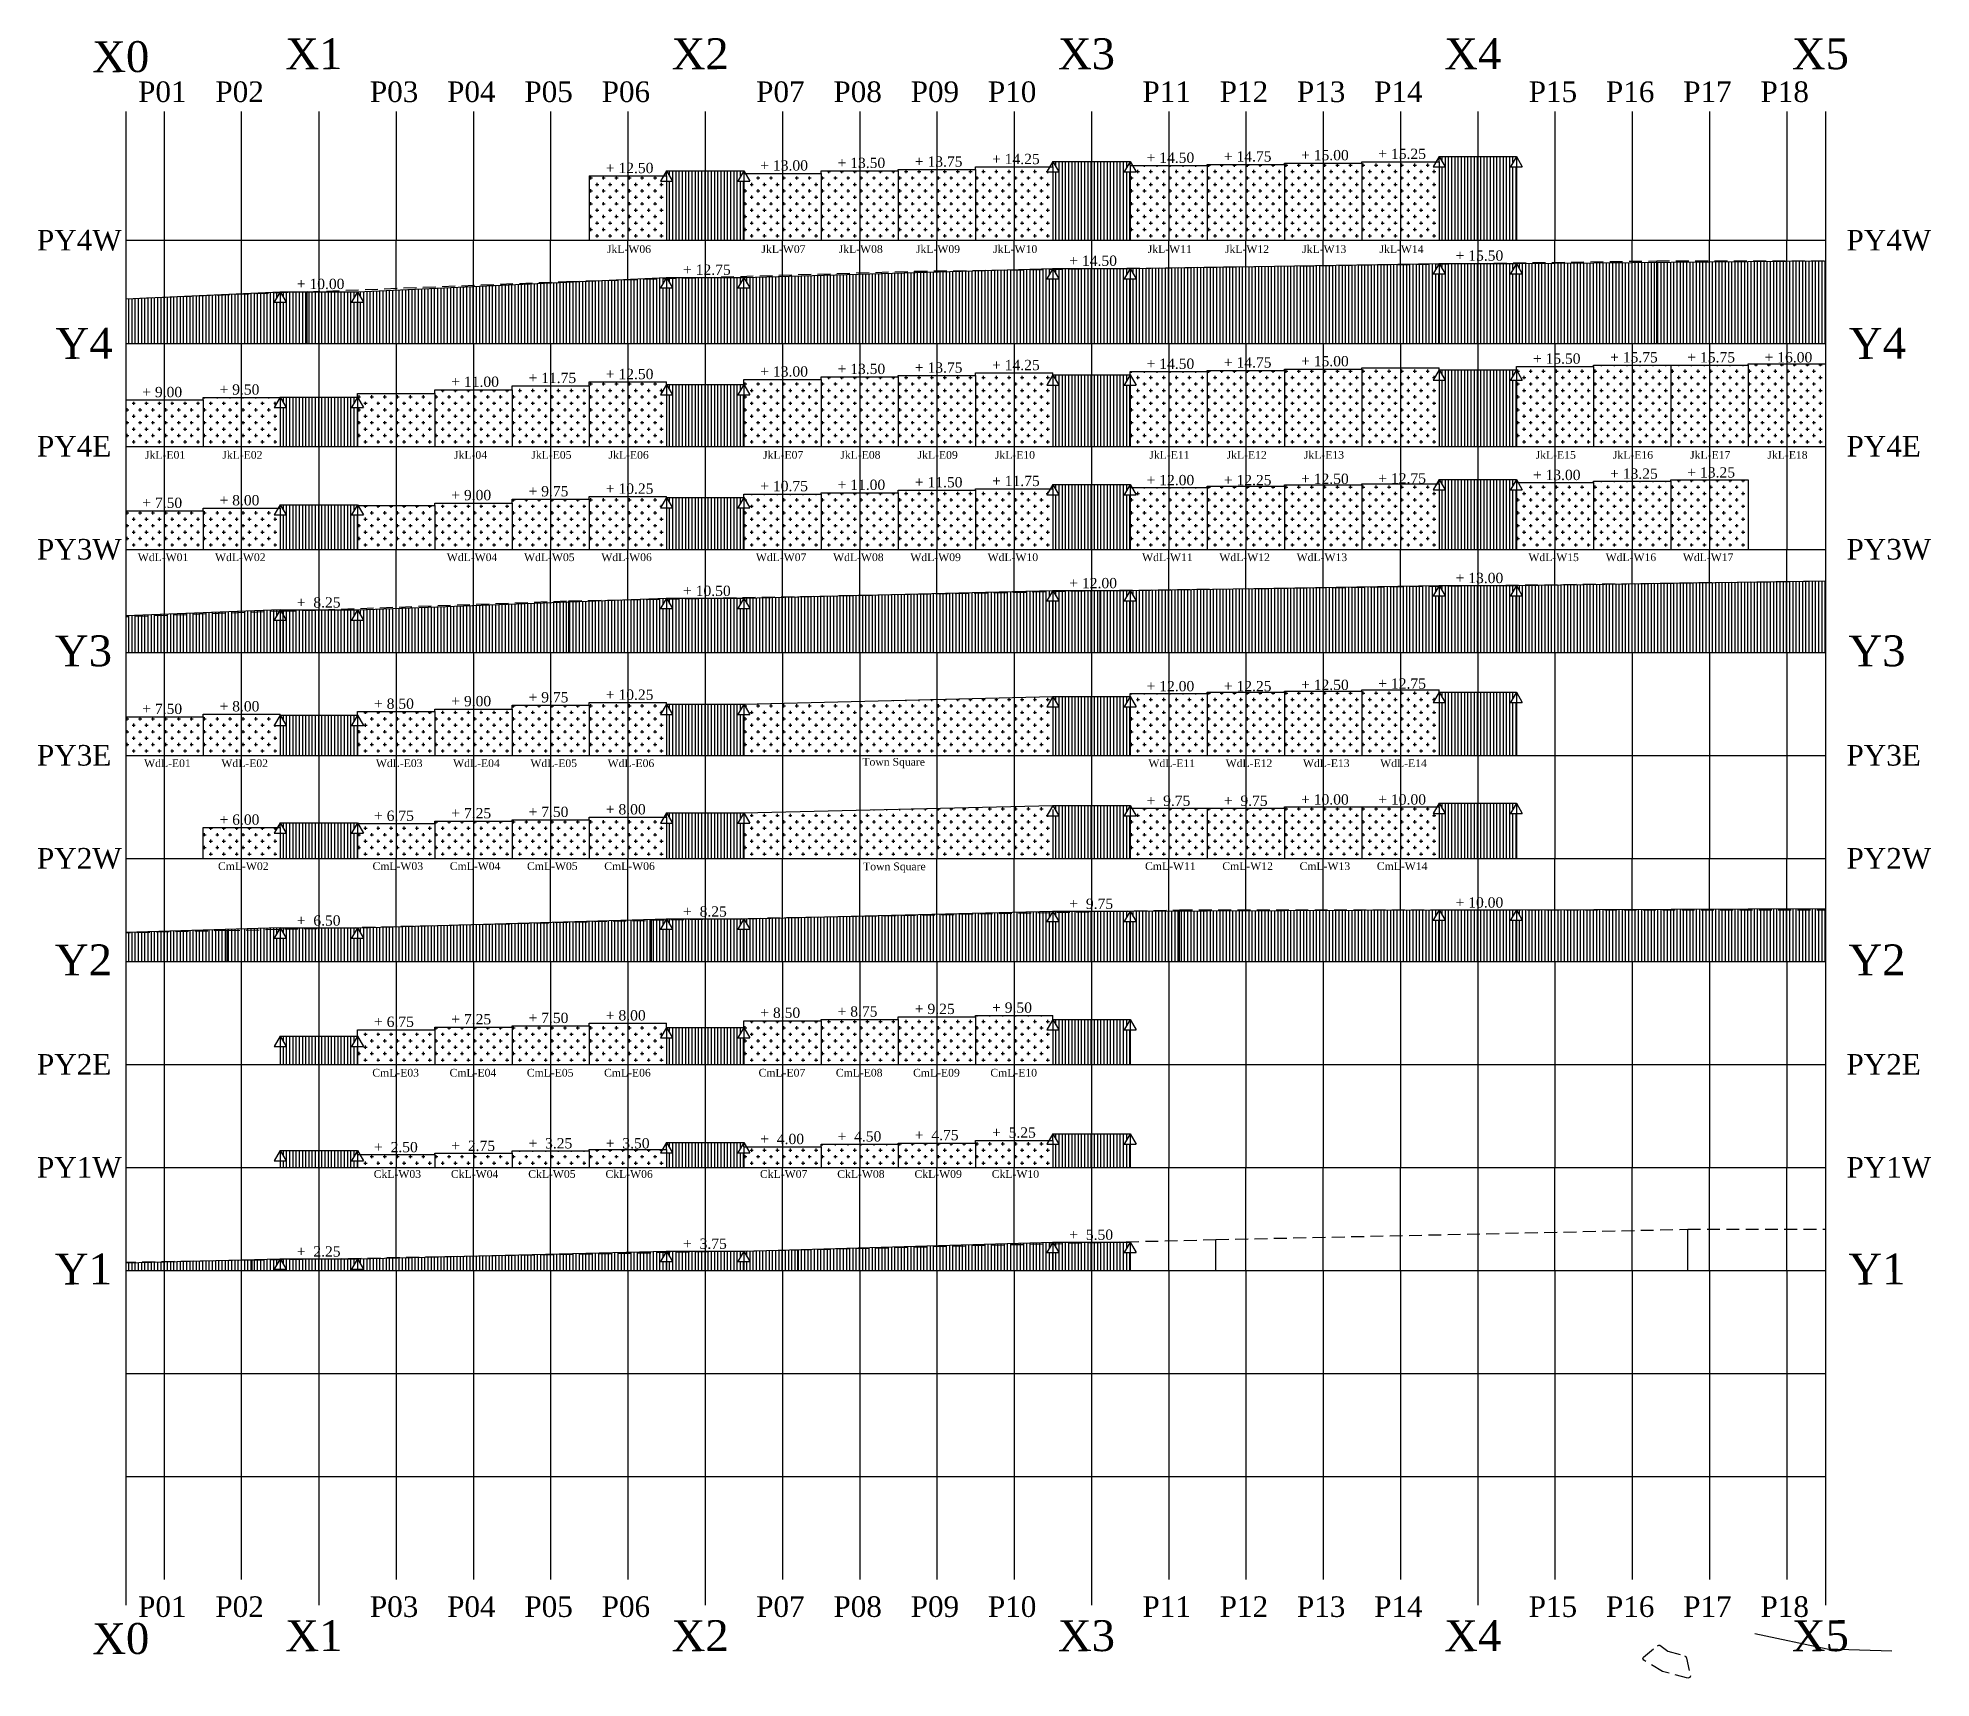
# Model space of a CAD drawing. Extents: x 15746 to 36625, y 87803 to 171760.
# Drawn here: x 15823 to 16190.6, y 88646.3 to 88964.7 of the extents above; entities that cross this region are included whole.
import ezdxf

# ---------------------------------------------------------------- set-up
doc = ezdxf.new("R2010")
doc.units = 0
doc.header["$LTSCALE"] = 5
doc.header["$MEASUREMENT"] = 0
doc.linetypes.add('DASHED', pattern=[0.75, 0.5, -0.25])
for name, color, linetype in [('CONTOUR', 254, 'Continuous'), ('Demarcation', 7, 'Continuous'), ('Hatch2', 254, 'Continuous'), ('RELIEF', 255, 'Continuous'), ('text', 7, 'Continuous')]:
    doc.layers.add(name, color=color, linetype=linetype)
doc.styles.get("Standard").update_dxf_attribs({"font": 'TIMES.TTF', "height": 3})

msp = doc.modelspace()

# ---------------------------------------------------------------- texts
at = {"color": 7, "char_height": 2, "attachment_point": 1}
for s, insert, width in [('+ 13.50', (15978.231, 88941.434), 9.1695), ('+ 13.75', (15993.231, 88941.684), 9.1695), ('+ 14.25', (16008.231, 88942.184), 9.1695), ('+ 14.50', (16038.231, 88942.434), 9.1695), ('+ 14.75', (16053.231, 88942.684), 9.1695), ('+ 15.00', (16068.231, 88942.934), 9.1695), ('+ 15.25', (16083.231, 88943.184), 9.1695), ('+ 12.50', (15933.231, 88940.434), 9.1695), ('+ 13.00', (15963.231, 88940.934), 9.1695), ('+ 15.50', (16098.231, 88923.434), 9.1695), ('+ 12.75', (15948.231, 88920.684), 9.1695), ('+ 14.50', (16023.231, 88922.434), 9.1695), ('+ 10.00', (15873.231, 88917.934), 9.16953), ('+ 13.00', (15963.231, 88900.934), 9.1695), ('+ 13.50', (15978.231, 88901.434), 9.1695), ('+ 13.75', (15993.231, 88901.684), 9.1695), ('+ 14.25', (16008.231, 88902.184), 9.1695), ('+ 14.50', (16038.231, 88902.434), 9.1695), ('+ 14.75', (16053.231, 88902.684), 9.1695), ('+ 15.00', (16068.231, 88902.934), 9.1695), ('+ 15.50', (16113.231, 88903.434), 9.1695), ('+ 15.75', (16128.231, 88903.684), 9.1695), ('+ 15.75', (16143.231, 88903.684), 9.1695), ('+ 16.00', (16158.231, 88903.684), 9.1695), ('+ 9.00', (15843.231, 88896.939), 9.1695), ('+ 9.50', (15858.231, 88897.434), 9.1695), ('+ 11.00', (15903.231, 88898.934), 9.1695), ('+ 11.75', (15918.231, 88899.684), 9.1695), ('+ 12.50', (15933.231, 88900.434), 9.1695), ('+ 10.75', (15963.231, 88878.684), 9.1695), ('+ 11.00', (15978.231, 88878.934), 9.1695), ('+ 11.50', (15993.231, 88879.434), 9.1695), ('+ 11.75', (16008.231, 88879.684), 9.1695), ('+ 12.00', (16038.231, 88879.844), 9.3058), ('+ 12.25', (16053.231, 88879.844), 9.3058), ('+ 12.50', (16068.231, 88880.094), 9.3058), ('+ 12.75', (16083.231, 88880.184), 9.3058), ('+ 13.00', (16113.231, 88880.844), 9.3058), ('+ 13.25', (16128.231, 88881.094), 9.3058), ('+ 13.25', (16143.231, 88881.344), 9.3058), ('+ 7.50', (15843.231, 88875.434), 9.1695), ('+ 8.00', (15858.231, 88875.934), 9.1695), ('+ 9.00', (15903.231, 88876.934), 9.1695), ('+ 9.75', (15918.231, 88877.684), 9.1695), ('+ 10.25', (15933.231, 88878.184), 9.1695), ('+ 13.00', (16098.231, 88860.844), 9.3058), ('+ 10.50', (15948.231, 88858.344), 9.30584), ('+ 12.00', (16023.231, 88859.844), 9.3058), ('+  8.25', (15873.231, 88856.094), 8.6968), ('+ 10.25', (15933.231, 88838.184), 9.1695), ('+ 12.00', (16038.231, 88839.844), 9.3058), ('+ 12.25', (16053.231, 88839.844), 9.3058), ('+ 12.50', (16068.231, 88840.094), 9.3058), ('+ 12.75', (16083.231, 88840.344), 9.3058), ('+ 7.50', (15843.231, 88835.434), 9.1695), ('+ 8.00', (15858.231, 88835.934), 9.1695), ('+ 8.50', (15888.231, 88836.434), 9.1695), ('+ 9.00', (15903.231, 88836.934), 9.1695), ('+ 9.75', (15918.231, 88837.684), 9.1695), ('+  9.75', (16038.231, 88817.594), 8.6968), ('+  9.75', (16053.231, 88817.594), 8.6968), ('+ 10.00', (16068.231, 88817.844), 9.3058), ('+ 10.00', (16083.231, 88817.844), 9.3058), ('+ 6.00', (15858.231, 88813.934), 9.1695), ('+ 6.75', (15888.231, 88814.684), 9.1695), ('+ 7.25', (15903.231, 88815.184), 9.1695), ('+ 7.50', (15918.231, 88815.434), 9.1695), ('+ 8.00', (15933.231, 88815.934), 9.1695), ('+ 10.00', (16098.231, 88797.844), 9.60088), ('+  6.50', (15873.231, 88794.344), 8.6968), ('+  8.25', (15948.231, 88796.094), 8.6968), ('+  9.75', (16023.231, 88797.594), 8.6968), ('+ 8.00', (15933.231, 88775.934), 9.1695), ('+ 8.50', (15963.231, 88776.434), 9.1695), ('+ 8.75', (15978.231, 88776.684), 9.1695), ('+ 9.25', (15993.231, 88777.184), 9.1695), ('+ 9.50', (16008.231, 88777.434), 9.1695), ('+ 6.75', (15888.231, 88774.684), 9.1695), ('+ 7.25', (15903.231, 88775.184), 9.1695), ('+ 7.50', (15918.231, 88775.434), 9.1695), ('+  2.50', (15888.231, 88750.344), 8.6968), ('+  2.75', (15903.231, 88750.594), 8.6968), ('+  3.25', (15918.231, 88751.094), 8.6968), ('+  3.50', (15933.231, 88751.094), 8.6968), ('+  4.00', (15963.231, 88751.933), 8.6968), ('+  4.50', (15978.231, 88752.433), 8.6968), ('+  4.75', (15993.231, 88752.683), 8.6968), ('+  5.25', (16008.231, 88753.183), 8.6968), ('+  3.75', (15948.231, 88731.594), 8.6968), ('+  5.50', (16023.231, 88733.344), 8.6968), ('+  2.25', (15873.231, 88730.09), 8.69679)]:
    msp.add_mtext(s, dxfattribs=dict(at, insert=insert, width=width))
at = {"layer": 'Demarcation', "char_height": 6, "width": 11.9196, "attachment_point": 1, "rotation": 0.32233}
for s, insert in [('X0', (15833.503, 88964.009)), ('X1', (15871.003, 88964.572)), ('X2', (15946.003, 88964.572)), ('X3', (16021.003, 88964.572)), ('X4', (16096.003, 88964.572)), ('X5', (16163.503, 88964.572)), ('Y4', (15826.377, 88908.363)), ('Y4', (16174.595, 88908.363)), ('Y3', (15826.264, 88848.655)), ('Y3', (16174.482, 88848.655)), ('Y2', (15826.264, 88788.655)), ('Y2', (16174.482, 88788.655)), ('Y1', (15826.264, 88728.655)), ('Y1', (16174.482, 88728.655)), ('X0', (15833.503, 88656.897)), ('X1', (15871.003, 88657.459)), ('X2', (15946.003, 88657.459)), ('X3', (16021.003, 88657.459)), ('X4', (16096.003, 88657.459)), ('X5', (16163.503, 88657.459))]:
    msp.add_mtext(s, dxfattribs=dict(at, insert=insert))
at = {"layer": 'Demarcation', "char_height": 4, "attachment_point": 1}
for s, insert, width in [('P01', (15842.428, 88956.24), 10.0378), ('P02', (15857.428, 88956.24), 10.0378), ('P03', (15887.428, 88956.24), 10.0378), ('P04', (15902.428, 88956.24), 10.0378), ('P05', (15917.428, 88956.24), 10.0378), ('P06', (15932.428, 88956.24), 10.0378), ('P07', (15962.428, 88956.24), 10.0378), ('P08', (15977.428, 88956.24), 10.0378), ('P09', (15992.428, 88956.24), 10.0378), ('P10', (16007.428, 88956.24), 10.0378), ('P11', (16037.428, 88956.24), 10.0378), ('P12', (16052.428, 88956.24), 10.0378), ('P13', (16067.428, 88956.24), 10.0378), ('P14', (16082.428, 88956.24), 10.0378), ('P15', (16112.428, 88956.24), 10.0378), ('P16', (16127.428, 88956.24), 10.0378), ('P17', (16142.428, 88956.24), 10.0378), ('P18', (16157.428, 88956.24), 10.0378), ('PY4W', (15822.787, 88927.419), 16.3076), ('PY4W', (16174.127, 88927.419), 16.3076), ('PY4E', (15822.787, 88887.419), 16.3076), ('PY4E', (16174.127, 88887.419), 16.3076), ('PY3W', (15822.787, 88867.419), 16.3076), ('PY3W', (16174.127, 88867.419), 16.3076), ('PY3E', (15822.787, 88827.419), 16.3076), ('PY3E', (16174.127, 88827.419), 16.3076), ('PY2W', (15822.787, 88807.419), 16.3076), ('PY2W', (16174.127, 88807.419), 16.3076), ('PY2E', (15822.787, 88767.419), 16.3076), ('PY2E', (16174.127, 88767.419), 16.3076), ('PY1W', (15822.787, 88747.419), 16.3076), ('PY1W', (16174.127, 88747.419), 16.3076), ('P01', (15842.428, 88662.138), 10.0378), ('P02', (15857.428, 88662.138), 10.0378), ('P03', (15887.428, 88662.138), 10.0378), ('P04', (15902.428, 88662.138), 10.0378), ('P05', (15917.428, 88662.138), 10.0378), ('P06', (15932.428, 88662.138), 10.0378), ('P07', (15962.428, 88662.138), 10.0378), ('P08', (15977.428, 88662.138), 10.0378), ('P09', (15992.428, 88662.138), 10.0378), ('P10', (16007.428, 88662.138), 10.0378), ('P11', (16037.428, 88662.138), 10.0378), ('P12', (16052.428, 88662.138), 10.0378), ('P13', (16067.428, 88662.138), 10.0378), ('P14', (16082.428, 88662.138), 10.0378), ('P15', (16112.428, 88662.138), 10.0378), ('P16', (16127.428, 88662.138), 10.0378), ('P17', (16142.428, 88662.138), 10.0378), ('P18', (16157.428, 88662.138), 10.0378)]:
    msp.add_mtext(s, dxfattribs=dict(at, insert=insert, width=width))
at = {"layer": 'text', "char_height": 1.5, "attachment_point": 1, "line_spacing_factor": 1.5}
for s, insert, width in [('JkL-W06', (15933.456, 88924.441), 8.56485), ('JkL-W07', (15963.456, 88924.441), 8.5648), ('JkL-W08', (15978.456, 88924.441), 8.5648), ('JkL-W09', (15993.456, 88924.441), 8.5648), ('JkL-W10', (16008.456, 88924.441), 8.5648), ('JkL-W11', (16038.456, 88924.441), 8.5648), ('JkL-W12', (16053.456, 88924.441), 8.5648), ('JkL-W13', (16068.456, 88924.441), 8.5648), ('JkL-W14', (16083.456, 88924.441), 8.5648), ('JkL-E01', (15843.768, 88884.484), 8.0699), ('JkL-E02', (15858.768, 88884.484), 8.0699), ('JkL-04', (15903.768, 88884.484), 8.0699), ('JkL-E05', (15918.768, 88884.484), 8.0699), ('JkL-E06', (15933.768, 88884.484), 8.0699), ('JkL-E07', (15963.768, 88884.484), 8.0699), ('JkL-E08', (15978.768, 88884.484), 8.0699), ('JkL-E09', (15993.768, 88884.484), 8.0699), ('JkL-E10', (16008.768, 88884.484), 8.0699), ('JkL-E11', (16038.768, 88884.484), 8.0699), ('JkL-E12', (16053.768, 88884.484), 8.0699), ('JkL-E13', (16068.768, 88884.484), 8.0699), ('JkL-E15', (16113.768, 88884.484), 8.0699), ('JkL-E16', (16128.768, 88884.484), 8.0699), ('JkL-E17', (16143.768, 88884.484), 8.0699), ('JkL-E18', (16158.768, 88884.484), 8.0699), ('WdL-W01', (15842.361, 88864.618), 9.81021), ('WdL-W02', (15857.361, 88864.618), 9.8102), ('WdL-W04', (15902.361, 88864.618), 9.8102), ('WdL-W05', (15917.361, 88864.618), 9.8102), ('WdL-W06', (15932.361, 88864.618), 9.8102), ('WdL-W07', (15962.361, 88864.618), 9.8102), ('WdL-W08', (15977.361, 88864.618), 9.8102), ('WdL-W09', (15992.361, 88864.618), 9.8102), ('WdL-W10', (16007.361, 88864.618), 9.8102), ('WdL-W11', (16037.361, 88864.618), 9.8102), ('WdL-W12', (16052.361, 88864.618), 9.8102), ('WdL-W13', (16067.361, 88864.618), 9.8102), ('WdL-W15', (16112.361, 88864.618), 9.8102), ('WdL-W16', (16127.361, 88864.618), 9.8102), ('WdL-W17', (16142.361, 88864.618), 9.8102), ('WdL-E01', (15843.587, 88824.632), 8.91699), ('WdL-E02', (15858.587, 88824.632), 8.917), ('WdL-E03', (15888.587, 88824.632), 8.917), ('WdL-E04', (15903.587, 88824.632), 8.917), ('WdL-E05', (15918.587, 88824.632), 8.917), ('WdL-E06', (15933.587, 88824.632), 8.917), ('WdL-E11', (16038.587, 88824.632), 8.917), ('WdL-E12', (16053.587, 88824.632), 8.917), ('WdL-E13', (16068.587, 88824.632), 8.917), ('WdL-E14', (16083.587, 88824.632), 8.917), ('CmL-W02', (15857.942, 88804.652), 9.8102), ('CmL-W03', (15887.942, 88804.652), 9.8102), ('CmL-W04', (15902.942, 88804.652), 9.8102), ('CmL-W05', (15917.942, 88804.652), 9.8102), ('CmL-W06', (15932.942, 88804.652), 9.8102), ('CmL-W11', (16037.942, 88804.652), 9.8102), ('CmL-W12', (16052.942, 88804.652), 9.8102), ('CmL-W13', (16067.942, 88804.652), 9.8102), ('CmL-W14', (16082.942, 88804.652), 9.8102), ('CmL-E03', (15887.901, 88764.538), 9.8102), ('CmL-E04', (15902.901, 88764.538), 9.8102), ('CmL-E05', (15917.901, 88764.538), 9.8102), ('CmL-E06', (15932.901, 88764.538), 9.8102), ('CmL-E07', (15962.901, 88764.538), 9.8102), ('CmL-E08', (15977.901, 88764.538), 9.8102), ('CmL-E09', (15992.901, 88764.538), 9.8102), ('CmL-E10', (16007.901, 88764.538), 9.8102), ('CkL-W03', (15888.175, 88744.877), 8.8334), ('CkL-W04', (15903.175, 88744.877), 8.8334), ('CkL-W05', (15918.175, 88744.877), 8.8334), ('CkL-W06', (15933.175, 88744.877), 8.8334), ('CkL-W07', (15963.175, 88744.877), 8.8334), ('CkL-W08', (15978.175, 88744.877), 8.8334), ('CkL-W09', (15993.175, 88744.877), 8.8334), ('CkL-W10', (16008.175, 88744.877), 8.8334)]:
    msp.add_mtext(s, dxfattribs=dict(at, insert=insert, width=width))
at = {"layer": 'text', "char_height": 1.5, "width": 13.24141, "attachment_point": 1}
for insert in [(15983.057, 88824.903), (15983.196, 88804.598)]:
    msp.add_mtext('Town Square', dxfattribs=dict(at, insert=insert))

# ---------------------------------------------------------------- hatches: boundary and pattern name
at = {"layer": 'Hatch2'}
h = msp.add_hatch(dxfattribs=at)
h.set_pattern_fill('ANSI31', color=253, scale=5, angle=45, style=0)
h.paths.add_polyline_path([(16102.526, 88941.682), (16095.026, 88941.682), (16096.18, 88939.682), (16095.026, 88939.682), (16095.026, 88925.394), (16102.526, 88925.394)])
h.paths.add_polyline_path([(16102.526, 88925.394), (16110.026, 88925.394), (16110.026, 88939.682), (16108.871, 88939.682), (16110.026, 88941.682), (16102.526, 88941.682)])
h = msp.add_hatch(dxfattribs=at)
h.set_pattern_fill('CROSS', color=253, scale=5, style=0)
h.paths.add_polyline_path([(15930.026, 88925.394), (15937.526, 88925.394), (15937.526, 88937.894), (15930.026, 88937.894)])
h.paths.add_polyline_path([(15945.026, 88936.903), (15943.871, 88936.903), (15944.443, 88937.894), (15937.526, 88937.894), (15937.526, 88925.394), (15945.026, 88925.394)])
h = msp.add_hatch(dxfattribs=at)
h.set_pattern_fill('ANSI31', color=253, scale=5, angle=45, style=0)
h.paths.add_polyline_path([(15952.526, 88938.903), (15945.026, 88938.903), (15946.18, 88936.903), (15945.026, 88936.903), (15945.026, 88925.394), (15952.526, 88925.394)])
h.paths.add_polyline_path([(15952.526, 88925.394), (15960.026, 88925.394), (15960.026, 88936.903), (15958.871, 88936.903), (15960.026, 88938.903), (15952.526, 88938.903)])
h = msp.add_hatch(dxfattribs=at)
h.set_pattern_fill('CROSS', color=253, scale=5, style=0)
h.paths.add_polyline_path([(15967.526, 88938.394), (15960.32, 88938.394), (15961.18, 88936.903), (15960.026, 88936.903), (15960.026, 88925.394), (15967.526, 88925.394)])
h.paths.add_polyline_path([(15967.526, 88925.394), (15975.026, 88925.394), (15975.026, 88938.394), (15967.526, 88938.394)])
h.paths.add_polyline_path([(15982.526, 88938.894), (15975.026, 88938.894), (15975.026, 88938.394), (15975.026, 88925.394), (15982.526, 88925.394)])
h.paths.add_polyline_path([(15982.526, 88925.394), (15990.026, 88925.394), (15990.026, 88938.894), (15982.526, 88938.894)])
h.paths.add_polyline_path([(15997.526, 88939.144), (15990.026, 88939.144), (15990.026, 88938.894), (15990.026, 88925.394), (15997.526, 88925.394)])
h.paths.add_polyline_path([(15997.526, 88925.394), (16005.026, 88925.394), (16005.026, 88939.144), (15997.526, 88939.144)])
h.paths.add_polyline_path([(16012.526, 88939.644), (16005.026, 88939.644), (16005.026, 88939.144), (16005.026, 88925.394), (16012.526, 88925.394)])
h.paths.add_polyline_path([(16012.526, 88925.394), (16020.026, 88925.394), (16020.026, 88938.702), (16018.871, 88938.702), (16019.415, 88939.644), (16012.526, 88939.644)])
h = msp.add_hatch(dxfattribs=at)
h.set_pattern_fill('ANSI31', color=253, scale=5, angle=45, style=0)
h.paths.add_polyline_path([(16027.526, 88940.702), (16020.026, 88940.702), (16021.18, 88938.702), (16020.026, 88938.702), (16020.026, 88925.394), (16027.526, 88925.394)])
h.paths.add_polyline_path([(16035.026, 88938.702), (16033.871, 88938.702), (16035.026, 88940.702), (16027.526, 88940.702), (16027.526, 88925.394), (16035.026, 88925.394)])
h = msp.add_hatch(dxfattribs=at)
h.set_pattern_fill('CROSS', color=253, scale=5, style=0)
h.paths.add_polyline_path([(16042.526, 88939.894), (16035.492, 88939.894), (16036.18, 88938.702), (16035.026, 88938.702), (16035.026, 88925.394), (16042.526, 88925.394)])
h.paths.add_polyline_path([(16050.026, 88939.894), (16042.526, 88939.894), (16042.526, 88925.394), (16050.026, 88925.394)])
h.paths.add_polyline_path([(16057.526, 88940.144), (16050.026, 88940.144), (16050.026, 88939.894), (16050.026, 88925.394), (16057.526, 88925.394)])
h.paths.add_polyline_path([(16057.526, 88925.394), (16065.026, 88925.394), (16065.026, 88940.144), (16057.526, 88940.144)])
h.paths.add_polyline_path([(16065.026, 88925.394), (16072.526, 88925.394), (16072.526, 88940.394), (16065.026, 88940.394), (16065.026, 88940.144)])
h.paths.add_polyline_path([(16072.526, 88925.394), (16080.026, 88925.394), (16080.026, 88940.394), (16072.526, 88940.394)])
h.paths.add_polyline_path([(16087.526, 88940.644), (16080.026, 88940.644), (16080.026, 88940.394), (16080.026, 88925.394), (16087.526, 88925.394)])
h.paths.add_polyline_path([(16087.526, 88925.394), (16095.026, 88925.394), (16095.026, 88939.682), (16093.871, 88939.682), (16094.426, 88940.644), (16087.526, 88940.644)])
h = msp.add_hatch(dxfattribs=at)
h.set_pattern_fill('ANSI31', color=253, scale=5, angle=45, style=0)
h.paths.add_polyline_path([(15868.871, 88913.394), (15870.026, 88915.394), (15840.026, 88914.019), (15840.026, 88905.394), (15877.526, 88905.394), (15877.526, 88915.394), (15870.026, 88915.394), (15871.18, 88913.394)])
h.paths.add_polyline_path([(15952.526, 88905.394), (15952.526, 88918.144), (15945.026, 88918.144), (15946.18, 88916.144), (15943.871, 88916.144), (15945.026, 88918.144), (15885.026, 88915.394), (15886.18, 88913.394), (15883.871, 88913.394), (15885.026, 88915.394), (15877.526, 88915.394), (15877.526, 88905.394)])
h.paths.add_polyline_path([(16027.526, 88905.394), (16027.526, 88919.894), (16020.026, 88919.894), (16021.18, 88917.894), (16018.871, 88917.894), (16020.026, 88919.894), (15960.026, 88918.144), (15961.18, 88916.144), (15958.871, 88916.144), (15960.026, 88918.144), (15952.526, 88918.144), (15952.526, 88905.394)])
h.paths.add_polyline_path([(16102.526, 88905.394), (16102.526, 88920.894), (16095.026, 88920.894), (16096.18, 88918.894), (16093.871, 88918.894), (16095.026, 88920.894), (16035.026, 88919.894), (16036.18, 88917.894), (16033.871, 88917.894), (16035.026, 88919.894), (16027.526, 88919.894), (16027.526, 88905.394)])
h.paths.add_polyline_path([(16170.026, 88905.394), (16170.026, 88921.394), (16110.026, 88920.894), (16111.18, 88918.894), (16108.871, 88918.894), (16110.026, 88920.894), (16102.526, 88920.894), (16102.526, 88905.394)])
h = msp.add_hatch(dxfattribs=at)
h.set_pattern_fill('CROSS', color=253, scale=5, style=0)
h.paths.add_polyline_path([(16042.526, 88899.894), (16035.026, 88899.894), (16035.026, 88899.284), (16036.18, 88897.284), (16035.026, 88897.284), (16035.026, 88885.394), (16042.526, 88885.394)])
h.paths.add_polyline_path([(16050.026, 88899.894), (16042.526, 88899.894), (16042.526, 88885.394), (16050.026, 88885.394)])
h.paths.add_polyline_path([(16050.026, 88885.394), (16057.526, 88885.394), (16057.526, 88900.144), (16050.026, 88900.144), (16050.026, 88899.894)])
h.paths.add_polyline_path([(16057.526, 88885.394), (16065.026, 88885.394), (16065.026, 88900.144), (16057.526, 88900.144)])
h.paths.add_polyline_path([(16072.526, 88900.394), (16065.026, 88900.394), (16065.026, 88900.144), (16065.026, 88885.394), (16072.526, 88885.394)])
h.paths.add_polyline_path([(16072.526, 88885.394), (16080.026, 88885.394), (16080.026, 88900.394), (16072.526, 88900.394)])
h.paths.add_polyline_path([(16087.526, 88900.644), (16080.026, 88900.644), (16080.026, 88900.394), (16080.026, 88885.394), (16087.526, 88885.394)])
h.paths.add_polyline_path([(16087.526, 88885.394), (16095.026, 88885.394), (16095.026, 88898.275), (16093.871, 88898.275), (16095.026, 88900.275), (16095.026, 88900.644), (16087.526, 88900.644)])
h = msp.add_hatch(dxfattribs=at)
h.set_pattern_fill('CROSS', color=253, scale=5, style=0)
h.paths.add_polyline_path([(16117.526, 88900.894), (16110.026, 88900.894), (16110.026, 88900.275), (16111.18, 88898.275), (16110.026, 88898.275), (16110.026, 88885.394), (16117.526, 88885.394)])
h.paths.add_polyline_path([(16125.026, 88900.894), (16117.526, 88900.894), (16117.526, 88885.394), (16125.026, 88885.394)])
h.paths.add_polyline_path([(16132.526, 88901.144), (16125.026, 88901.144), (16125.026, 88900.894), (16125.026, 88885.394), (16132.526, 88885.394)])
h.paths.add_polyline_path([(16132.526, 88885.394), (16140.026, 88885.394), (16140.026, 88901.144), (16132.526, 88901.144)])
h.paths.add_polyline_path([(16140.026, 88885.394), (16147.526, 88885.394), (16147.526, 88901.144), (16140.026, 88901.144)])
h.paths.add_polyline_path([(16147.526, 88885.394), (16155.026, 88885.394), (16155.026, 88901.144), (16147.526, 88901.144)])
h.paths.add_polyline_path([(16155.026, 88885.394), (16162.526, 88885.394), (16162.526, 88901.394), (16155.026, 88901.394), (16155.026, 88901.144)])
h.paths.add_polyline_path([(16162.526, 88885.394), (16170.026, 88885.394), (16170.026, 88901.394), (16162.526, 88901.394)])
h = msp.add_hatch(dxfattribs=at)
h.set_pattern_fill('CROSS', color=253, scale=5, style=0)
h.paths.add_polyline_path([(15892.526, 88895.644), (15885.026, 88895.644), (15885.026, 88894.964), (15886.18, 88892.964), (15885.026, 88892.964), (15885.026, 88885.394), (15892.526, 88885.394)])
h.paths.add_polyline_path([(15892.526, 88885.394), (15900.026, 88885.394), (15900.026, 88895.644), (15892.526, 88895.644)])
h.paths.add_polyline_path([(15900.026, 88885.394), (15907.526, 88885.394), (15907.526, 88896.394), (15900.026, 88896.394), (15900.026, 88895.644)])
h.paths.add_polyline_path([(15907.526, 88885.394), (15915.026, 88885.394), (15915.026, 88896.394), (15907.526, 88896.394)])
h.paths.add_polyline_path([(15922.526, 88897.144), (15915.026, 88897.144), (15915.026, 88896.394), (15915.026, 88885.394), (15922.526, 88885.394)])
h.paths.add_polyline_path([(15922.526, 88885.394), (15930.026, 88885.394), (15930.026, 88897.144), (15922.526, 88897.144)])
h.paths.add_polyline_path([(15930.026, 88885.394), (15937.526, 88885.394), (15937.526, 88897.894), (15930.026, 88897.894), (15930.026, 88897.144)])
h.paths.add_polyline_path([(15937.526, 88885.394), (15945.026, 88885.394), (15945.026, 88895.415), (15943.871, 88895.415), (15945.026, 88897.415), (15945.026, 88897.894), (15937.526, 88897.894)])
h = msp.add_hatch(dxfattribs=at)
h.set_pattern_fill('ANSI31', color=253, scale=5, angle=45, style=0)
h.paths.add_polyline_path([(15952.526, 88897.415), (15945.026, 88897.415), (15946.18, 88895.415), (15945.026, 88895.415), (15945.026, 88885.394), (15952.526, 88885.394)])
h.paths.add_polyline_path([(15952.526, 88885.394), (15960.026, 88885.394), (15960.026, 88895.415), (15958.871, 88895.415), (15960.026, 88897.415), (15952.526, 88897.415)])
h = msp.add_hatch(dxfattribs=at)
h.set_pattern_fill('CROSS', color=253, scale=5, style=0)
h.paths.add_polyline_path([(15967.526, 88898.394), (15960.026, 88898.394), (15960.026, 88897.415), (15961.18, 88895.415), (15960.026, 88895.415), (15960.026, 88885.394), (15967.526, 88885.394)])
h.paths.add_polyline_path([(15975.026, 88898.394), (15967.526, 88898.394), (15967.526, 88885.394), (15975.026, 88885.394)])
h.paths.add_polyline_path([(15982.526, 88898.894), (15975.026, 88898.894), (15975.026, 88898.394), (15975.026, 88885.394), (15982.526, 88885.394)])
h.paths.add_polyline_path([(15990.026, 88898.894), (15982.526, 88898.894), (15982.526, 88885.394), (15990.026, 88885.394)])
h.paths.add_polyline_path([(15997.526, 88899.144), (15990.026, 88899.144), (15990.026, 88898.894), (15990.026, 88885.394), (15997.526, 88885.394)])
h.paths.add_polyline_path([(15997.526, 88885.394), (16005.026, 88885.394), (16005.026, 88899.144), (15997.526, 88899.144)])
h.paths.add_polyline_path([(16012.526, 88899.644), (16005.026, 88899.644), (16005.026, 88899.144), (16005.026, 88885.394), (16012.526, 88885.394)])
h.paths.add_polyline_path([(16012.526, 88885.394), (16020.026, 88885.394), (16020.026, 88897.284), (16018.871, 88897.284), (16020.026, 88899.284), (16020.026, 88899.644), (16012.526, 88899.644)])
h = msp.add_hatch(dxfattribs=at)
h.set_pattern_fill('ANSI31', color=253, scale=5, angle=45, style=0)
h.paths.add_polyline_path([(16027.526, 88899.284), (16020.026, 88899.284), (16021.18, 88897.284), (16020.026, 88897.284), (16020.026, 88885.394), (16027.526, 88885.394)])
h.paths.add_polyline_path([(16027.526, 88885.394), (16035.026, 88885.394), (16035.026, 88897.284), (16033.871, 88897.284), (16035.026, 88899.284), (16027.526, 88899.284)])
h = msp.add_hatch(dxfattribs=at)
h.set_pattern_fill('ANSI31', color=253, scale=5, angle=45, style=0)
h.paths.add_polyline_path([(16102.526, 88900.275), (16095.026, 88900.275), (16096.18, 88898.275), (16095.026, 88898.275), (16095.026, 88885.394), (16102.526, 88885.394)])
h.paths.add_polyline_path([(16110.026, 88898.275), (16108.871, 88898.275), (16110.026, 88900.275), (16102.526, 88900.275), (16102.526, 88885.394), (16110.026, 88885.394)])
h = msp.add_hatch(dxfattribs=at)
h.set_pattern_fill('CROSS', color=253, scale=5, style=0)
h.paths.add_polyline_path([(15847.526, 88894.394), (15840.026, 88894.394), (15840.026, 88885.394), (15847.526, 88885.394)])
h.paths.add_polyline_path([(15855.026, 88894.394), (15847.526, 88894.394), (15847.526, 88885.394), (15855.026, 88885.394)])
h.paths.add_polyline_path([(15855.026, 88885.394), (15862.526, 88885.394), (15862.526, 88894.894), (15855.026, 88894.894), (15855.026, 88894.394)])
h.paths.add_polyline_path([(15862.526, 88885.394), (15870.026, 88885.394), (15870.026, 88892.964), (15868.871, 88892.964), (15869.985, 88894.894), (15862.526, 88894.894)])
h = msp.add_hatch(dxfattribs=at)
h.set_pattern_fill('ANSI31', color=253, scale=5, angle=45, style=0)
h.paths.add_polyline_path([(15877.526, 88894.964), (15870.026, 88894.964), (15871.18, 88892.964), (15870.026, 88892.964), (15870.026, 88885.394), (15877.526, 88885.394)])
h.paths.add_polyline_path([(15877.526, 88885.394), (15885.026, 88885.394), (15885.026, 88892.964), (15883.871, 88892.964), (15885.026, 88894.964), (15877.526, 88894.964)])
h = msp.add_hatch(dxfattribs=at)
h.set_pattern_fill('CROSS', color=253, scale=5, style=0)
h.paths.add_polyline_path([(16042.526, 88877.394), (16035.378, 88877.394), (16036.18, 88876.004), (16035.026, 88876.004), (16035.026, 88865.394), (16042.526, 88865.394)])
h.paths.add_polyline_path([(16042.526, 88865.394), (16050.026, 88865.394), (16050.026, 88877.394), (16042.526, 88877.394)])
h.paths.add_polyline_path([(16050.026, 88865.394), (16057.526, 88865.394), (16057.526, 88877.644), (16050.026, 88877.644), (16050.026, 88877.394)])
h.paths.add_polyline_path([(16057.526, 88865.394), (16065.026, 88865.394), (16065.026, 88877.644), (16057.526, 88877.644)])
h.paths.add_polyline_path([(16072.526, 88877.894), (16065.026, 88877.894), (16065.026, 88877.644), (16065.026, 88865.394), (16072.526, 88865.394)])
h.paths.add_polyline_path([(16072.526, 88865.394), (16080.026, 88865.394), (16080.026, 88877.894), (16072.526, 88877.894)])
h.paths.add_polyline_path([(16080.026, 88865.394), (16087.526, 88865.394), (16087.526, 88878.144), (16080.026, 88878.144), (16080.026, 88877.894)])
h.paths.add_polyline_path([(16095.026, 88876.977), (16093.871, 88876.977), (16094.545, 88878.144), (16087.526, 88878.144), (16087.526, 88865.394), (16095.026, 88865.394)])
h.paths.add_polyline_path([(16082.731, 88880.684), (16092.531, 88880.684), (16092.531, 88877.644), (16082.731, 88877.644)], flags=9)
h = msp.add_hatch(dxfattribs=at)
h.set_pattern_fill('ANSI31', color=253, scale=5, angle=45, style=0)
h.paths.add_polyline_path([(16095.026, 88865.394), (16102.526, 88865.394), (16102.526, 88878.977), (16095.026, 88878.977), (16096.18, 88876.977), (16095.026, 88876.977)])
h.paths.add_polyline_path([(16102.526, 88865.394), (16110.026, 88865.394), (16110.026, 88876.977), (16108.871, 88876.977), (16110.026, 88878.977), (16102.526, 88878.977)])
h = msp.add_hatch(dxfattribs=at)
h.set_pattern_fill('CROSS', color=253, scale=5, style=0)
h.paths.add_polyline_path([(16117.526, 88878.394), (16110.362, 88878.394), (16111.18, 88876.977), (16110.026, 88876.977), (16110.026, 88865.394), (16117.526, 88865.394)])
h.paths.add_polyline_path([(16125.026, 88878.394), (16117.526, 88878.394), (16117.526, 88865.394), (16125.026, 88865.394)])
h.paths.add_polyline_path([(16132.526, 88878.644), (16125.026, 88878.644), (16125.026, 88878.394), (16125.026, 88865.394), (16132.526, 88865.394)])
h.paths.add_polyline_path([(16132.526, 88865.394), (16140.026, 88865.394), (16140.026, 88878.644), (16132.526, 88878.644)])
h.paths.add_polyline_path([(16147.526, 88878.894), (16140.026, 88878.894), (16140.026, 88878.644), (16140.026, 88865.394), (16147.526, 88865.394)])
h.paths.add_polyline_path([(16147.526, 88865.394), (16155.026, 88865.394), (16155.026, 88878.894), (16147.526, 88878.894)])
h = msp.add_hatch(dxfattribs=at)
h.set_pattern_fill('CROSS', color=253, scale=5, style=0)
h.paths.add_polyline_path([(15885.026, 88865.394), (15892.526, 88865.394), (15892.526, 88873.894), (15885.127, 88873.894), (15886.18, 88872.07), (15885.026, 88872.07)])
h.paths.add_polyline_path([(15900.026, 88865.394), (15900.026, 88873.894), (15892.526, 88873.894), (15892.526, 88865.394)])
h.paths.add_polyline_path([(15907.526, 88874.394), (15900.026, 88874.394), (15900.026, 88873.894), (15900.026, 88865.394), (15907.526, 88865.394)])
h.paths.add_polyline_path([(15907.526, 88865.394), (15915.026, 88865.394), (15915.026, 88874.394), (15907.526, 88874.394)])
h.paths.add_polyline_path([(15922.526, 88875.144), (15915.026, 88875.144), (15915.026, 88874.394), (15915.026, 88865.394), (15922.526, 88865.394)])
h.paths.add_polyline_path([(15922.526, 88865.394), (15930.026, 88865.394), (15930.026, 88875.144), (15922.526, 88875.144)])
h.paths.add_polyline_path([(15937.526, 88865.394), (15937.526, 88875.644), (15930.026, 88875.644), (15930.026, 88875.144), (15930.026, 88865.394)])
h.paths.add_polyline_path([(15945.026, 88865.394), (15945.026, 88873.443), (15943.871, 88873.443), (15945.026, 88875.443), (15945.026, 88875.644), (15937.526, 88875.644), (15937.526, 88865.394)])
h = msp.add_hatch(dxfattribs=at)
h.set_pattern_fill('ANSI31', color=253, scale=5, angle=45, style=0)
h.paths.add_polyline_path([(15952.526, 88875.443), (15945.026, 88875.443), (15946.18, 88873.443), (15945.026, 88873.443), (15945.026, 88865.394), (15952.526, 88865.394)])
h.paths.add_polyline_path([(15952.526, 88865.394), (15960.026, 88865.394), (15960.026, 88873.443), (15958.871, 88873.443), (15960.026, 88875.443), (15952.526, 88875.443)])
h = msp.add_hatch(dxfattribs=at)
h.set_pattern_fill('CROSS', color=253, scale=5, style=0)
h.paths.add_polyline_path([(15967.526, 88876.144), (15960.026, 88876.144), (15960.026, 88875.443), (15961.18, 88873.443), (15960.026, 88873.443), (15960.026, 88865.394), (15967.526, 88865.394)])
h.paths.add_polyline_path([(15967.526, 88865.394), (15975.026, 88865.394), (15975.026, 88876.144), (15967.526, 88876.144)])
h.paths.add_polyline_path([(15975.026, 88865.394), (15982.526, 88865.394), (15982.526, 88876.394), (15975.026, 88876.394), (15975.026, 88876.144)])
h.paths.add_polyline_path([(15982.526, 88865.394), (15990.026, 88865.394), (15990.026, 88876.394), (15982.526, 88876.394)])
h.paths.add_polyline_path([(15997.526, 88876.894), (15990.026, 88876.894), (15990.026, 88876.394), (15990.026, 88865.394), (15997.526, 88865.394)])
h.paths.add_polyline_path([(15997.526, 88865.394), (16005.026, 88865.394), (16005.026, 88876.894), (15997.526, 88876.894)])
h.paths.add_polyline_path([(16005.026, 88865.394), (16012.526, 88865.394), (16012.526, 88877.144), (16005.026, 88877.144), (16005.026, 88876.894)])
h.paths.add_polyline_path([(16012.526, 88865.394), (16020.026, 88865.394), (16020.026, 88876.004), (16018.871, 88876.004), (16019.529, 88877.144), (16012.526, 88877.144)])
h = msp.add_hatch(dxfattribs=at)
h.set_pattern_fill('ANSI31', color=253, scale=5, angle=45, style=0)
h.paths.add_polyline_path([(16020.026, 88865.394), (16027.526, 88865.394), (16027.526, 88878.004), (16020.026, 88878.004), (16021.18, 88876.004), (16020.026, 88876.004)])
h.paths.add_polyline_path([(16035.026, 88876.004), (16033.871, 88876.004), (16035.026, 88878.004), (16027.526, 88878.004), (16027.526, 88865.394), (16035.026, 88865.394)])
h = msp.add_hatch(dxfattribs=at)
h.set_pattern_fill('CROSS', color=253, scale=5, style=0)
h.paths.add_polyline_path([(15847.526, 88865.394), (15847.526, 88872.894), (15840.026, 88872.894), (15840.026, 88865.394)])
h.paths.add_polyline_path([(15847.526, 88865.394), (15855.026, 88865.394), (15855.026, 88872.894), (15847.526, 88872.894)])
h.paths.add_polyline_path([(15862.526, 88873.394), (15855.026, 88873.394), (15855.026, 88872.894), (15855.026, 88865.394), (15862.526, 88865.394)])
h.paths.add_polyline_path([(15862.526, 88865.394), (15870.026, 88865.394), (15870.026, 88872.07), (15868.871, 88872.07), (15869.635, 88873.394), (15862.526, 88873.394)])
h = msp.add_hatch(dxfattribs=at)
h.set_pattern_fill('ANSI31', color=253, scale=5, angle=45, style=0)
h.paths.add_polyline_path([(15877.526, 88865.394), (15877.526, 88874.07), (15870.026, 88874.07), (15871.18, 88872.07), (15870.026, 88872.07), (15870.026, 88865.394)])
h.paths.add_polyline_path([(15885.026, 88872.07), (15883.871, 88872.07), (15885.026, 88874.07), (15877.526, 88874.07), (15877.526, 88865.394), (15885.026, 88865.394)])
h = msp.add_hatch(dxfattribs=at)
h.set_pattern_fill('ANSI31', color=253, scale=5, angle=45, style=0)
h.paths.add_polyline_path([(15877.526, 88845.394), (15877.526, 88853.644), (15870.026, 88853.644), (15871.18, 88851.644), (15868.871, 88851.644), (15870.026, 88853.644), (15840.026, 88852.519), (15840.026, 88845.394)])
h.paths.add_polyline_path([(15885.028, 88853.644), (15886.18, 88851.648), (15883.871, 88851.648), (15885.024, 88853.644), (15877.526, 88853.644), (15877.526, 88845.394), (15952.526, 88845.394), (15952.526, 88855.894), (15945.026, 88855.894), (15946.18, 88853.894), (15943.871, 88853.894), (15945.026, 88855.894)])
h.paths.add_polyline_path([(15960.028, 88855.894), (15961.18, 88853.898), (15958.871, 88853.898), (15960.024, 88855.894), (15952.526, 88855.894), (15952.526, 88845.394), (16027.526, 88845.394), (16027.526, 88857.394), (16020.026, 88857.394), (16021.18, 88855.394), (16018.871, 88855.394), (16020.026, 88857.394)])
h.paths.add_polyline_path([(16102.526, 88845.394), (16102.526, 88858.394), (16095.026, 88858.394), (16096.18, 88856.394), (16093.871, 88856.394), (16095.026, 88858.394), (16035.028, 88857.394), (16036.18, 88855.398), (16033.871, 88855.398), (16035.024, 88857.394), (16027.526, 88857.394), (16027.526, 88845.394)])
h.paths.add_polyline_path([(16170.026, 88845.394), (16170.026, 88859.255), (16110.028, 88858.394), (16111.18, 88856.398), (16108.871, 88856.398), (16110.024, 88858.394), (16102.526, 88858.394), (16102.526, 88845.394)])
h = msp.add_hatch(dxfattribs=at)
h.set_pattern_fill('CROSS', color=253, scale=5, style=0)
h.paths.add_polyline_path([(16042.526, 88837.394), (16035.026, 88837.394), (16035.026, 88836.845), (16036.18, 88834.845), (16035.026, 88834.845), (16035.026, 88825.394), (16042.526, 88825.394)])
h.paths.add_polyline_path([(16050.026, 88837.394), (16042.526, 88837.394), (16042.526, 88825.394), (16050.026, 88825.394)])
h.paths.add_polyline_path([(16057.526, 88837.644), (16050.026, 88837.644), (16050.026, 88837.394), (16050.026, 88825.394), (16057.526, 88825.394)])
h.paths.add_polyline_path([(16057.526, 88825.394), (16065.026, 88825.394), (16065.026, 88837.644), (16057.526, 88837.644)])
h.paths.add_polyline_path([(16072.526, 88837.894), (16065.026, 88837.894), (16065.026, 88837.644), (16065.026, 88825.394), (16072.526, 88825.394)])
h.paths.add_polyline_path([(16080.026, 88837.894), (16072.526, 88837.894), (16072.526, 88825.394), (16080.026, 88825.394)])
h.paths.add_polyline_path([(16087.526, 88838.144), (16080.026, 88838.144), (16080.026, 88837.894), (16080.026, 88825.394), (16087.526, 88825.394)])
h.paths.add_polyline_path([(16087.526, 88825.394), (16095.026, 88825.394), (16095.026, 88835.662), (16093.871, 88835.662), (16095.026, 88837.662), (16095.026, 88838.144), (16087.526, 88838.144)])
h = msp.add_hatch(dxfattribs=at)
h.set_pattern_fill('CROSS', color=253, scale=5, style=0)
h.paths.add_polyline_path([(15892.526, 88833.894), (15885.026, 88833.894), (15885.024, 88833.224), (15886.18, 88831.221), (15885.024, 88831.221), (15885.024, 88825.394), (15892.526, 88825.394)])
h.paths.add_polyline_path([(15900.026, 88833.894), (15892.526, 88833.894), (15892.526, 88825.394), (15900.026, 88825.394)])
h.paths.add_polyline_path([(15907.526, 88834.394), (15900.026, 88834.394), (15900.026, 88833.894), (15900.026, 88825.394), (15907.526, 88825.394)])
h.paths.add_polyline_path([(15907.526, 88825.394), (15915.026, 88825.394), (15915.026, 88834.394), (15907.526, 88834.394)])
h.paths.add_polyline_path([(15922.526, 88835.144), (15915.026, 88835.144), (15915.026, 88834.394), (15915.026, 88825.394), (15922.526, 88825.394)])
h.paths.add_polyline_path([(15922.526, 88825.394), (15930.026, 88825.394), (15930.026, 88835.144), (15922.526, 88835.144)])
h.paths.add_polyline_path([(15937.526, 88835.644), (15930.026, 88835.644), (15930.026, 88835.144), (15930.026, 88825.394), (15937.526, 88825.394)])
h.paths.add_polyline_path([(15937.526, 88825.394), (15945.026, 88825.394), (15945.026, 88833.345), (15943.871, 88833.345), (15945.026, 88835.345), (15945.026, 88835.644), (15937.526, 88835.644)])
h = msp.add_hatch(dxfattribs=at)
h.set_pattern_fill('ANSI31', color=253, scale=5, angle=45, style=0)
h.paths.add_polyline_path([(15952.526, 88835.345), (15945.026, 88835.345), (15946.18, 88833.345), (15945.026, 88833.345), (15945.026, 88825.394), (15952.526, 88825.394)])
h.paths.add_polyline_path([(15952.526, 88825.394), (15960.026, 88825.394), (15960.026, 88833.345), (15958.871, 88833.345), (15960.026, 88835.345), (15952.526, 88835.345)])
h = msp.add_hatch(dxfattribs=at)
h.set_pattern_fill('CROSS', color=253, scale=5, style=0)
h.paths.add_polyline_path([(15967.526, 88835.533), (15960.026, 88835.345), (15961.18, 88833.345), (15960.026, 88833.345), (15960.026, 88825.394), (15967.526, 88825.394)])
h.paths.add_polyline_path([(15967.526, 88825.394), (15982.526, 88825.394), (15982.526, 88835.908), (15967.526, 88835.533)])
h.paths.add_polyline_path([(15982.526, 88825.394), (15997.526, 88825.394), (15997.526, 88836.283), (15982.526, 88835.908)])
h.paths.add_polyline_path([(15997.526, 88836.283), (15997.526, 88825.394), (16012.526, 88825.394), (16012.526, 88836.658)])
h.paths.add_polyline_path([(16012.526, 88825.394), (16020.026, 88825.394), (16020.026, 88834.845), (16018.871, 88834.845), (16020.026, 88836.845), (16012.526, 88836.658)])
h = msp.add_hatch(dxfattribs=at)
h.set_pattern_fill('ANSI31', color=253, scale=5, angle=45, style=0)
h.paths.add_polyline_path([(16027.526, 88836.845), (16020.026, 88836.845), (16021.18, 88834.845), (16020.026, 88834.845), (16020.026, 88825.394), (16027.526, 88825.394)])
h.paths.add_polyline_path([(16027.526, 88825.394), (16035.026, 88825.394), (16035.026, 88834.845), (16033.871, 88834.845), (16035.026, 88836.845), (16027.526, 88836.845)])
h = msp.add_hatch(dxfattribs=at)
h.set_pattern_fill('ANSI31', color=253, scale=5, angle=45, style=0)
h.paths.add_polyline_path([(16095.026, 88825.394), (16102.526, 88825.394), (16102.526, 88837.662), (16095.026, 88837.662), (16096.18, 88835.662), (16095.026, 88835.662)])
h.paths.add_polyline_path([(16102.526, 88825.394), (16110.026, 88825.394), (16110.026, 88835.662), (16108.871, 88835.662), (16110.026, 88837.662), (16102.526, 88837.662)])
h = msp.add_hatch(dxfattribs=at)
h.set_pattern_fill('CROSS', color=253, scale=5, style=0)
h.paths.add_polyline_path([(15847.526, 88832.894), (15840.026, 88832.894), (15840.026, 88825.394), (15847.526, 88825.394)])
h.paths.add_polyline_path([(15847.526, 88832.894), (15847.526, 88825.394), (15855.026, 88825.394), (15855.026, 88832.894)])
h.paths.add_polyline_path([(15862.526, 88825.394), (15862.526, 88833.394), (15855.026, 88833.394), (15855.026, 88832.894), (15855.026, 88825.394)])
h.paths.add_polyline_path([(15870.026, 88825.394), (15870.026, 88831.221), (15868.869, 88831.221), (15870.026, 88833.224), (15870.026, 88833.394), (15862.526, 88833.394), (15862.526, 88825.394)])
h = msp.add_hatch(dxfattribs=at)
h.set_pattern_fill('ANSI31', color=253, scale=5, angle=45, style=0)
h.paths.add_polyline_path([(15877.526, 88833.217), (15870.026, 88833.217), (15871.178, 88831.221), (15870.026, 88831.221), (15870.026, 88825.394), (15877.526, 88825.394)])
h.paths.add_polyline_path([(15877.526, 88825.394), (15885.024, 88825.394), (15885.024, 88831.221), (15883.871, 88831.221), (15885.024, 88833.217), (15877.526, 88833.217)])
h = msp.add_hatch(dxfattribs=at)
h.set_pattern_fill('ANSI31', color=253, scale=5, angle=45, style=0)
h.paths.add_polyline_path([(16096.18, 88814.125), (16095.026, 88814.125), (16095.026, 88805.394), (16102.526, 88805.394), (16102.526, 88816.125), (16095.026, 88816.125)])
h.paths.add_polyline_path([(16102.526, 88805.394), (16110.026, 88805.394), (16110.026, 88814.125), (16108.871, 88814.125), (16110.026, 88816.125), (16102.526, 88816.125)])
h = msp.add_hatch(dxfattribs=at)
h.set_pattern_fill('CROSS', color=253, scale=5, style=0)
h.paths.add_polyline_path([(15892.526, 88812.144), (15885.13, 88812.144), (15886.18, 88810.324), (15885.026, 88810.324), (15885.026, 88805.394), (15892.526, 88805.394)])
h.paths.add_polyline_path([(15892.526, 88805.394), (15900.026, 88805.394), (15900.026, 88812.144), (15892.526, 88812.144)])
h.paths.add_polyline_path([(15900.026, 88805.394), (15907.526, 88805.394), (15907.526, 88812.644), (15900.026, 88812.644), (15900.026, 88812.144)])
h.paths.add_polyline_path([(15915.026, 88805.394), (15915.026, 88812.644), (15907.526, 88812.644), (15907.526, 88805.394)])
h.paths.add_polyline_path([(15922.526, 88812.894), (15915.026, 88812.894), (15915.026, 88812.644), (15915.026, 88805.394), (15922.526, 88805.394)])
h.paths.add_polyline_path([(15922.526, 88805.394), (15930.026, 88805.394), (15930.026, 88812.894), (15922.526, 88812.894)])
h.paths.add_polyline_path([(15930.026, 88805.394), (15937.526, 88805.394), (15937.526, 88813.394), (15930.026, 88813.394), (15930.026, 88812.894)])
h.paths.add_polyline_path([(15937.526, 88805.394), (15945.026, 88805.394), (15945.026, 88812.256), (15943.871, 88812.256), (15944.528, 88813.394), (15937.526, 88813.394)])
h = msp.add_hatch(dxfattribs=at)
h.set_pattern_fill('ANSI31', color=253, scale=5, angle=45, style=0)
h.paths.add_polyline_path([(15952.526, 88805.394), (15952.526, 88814.256), (15945.026, 88814.256), (15946.18, 88812.256), (15945.026, 88812.256), (15945.026, 88805.394)])
h.paths.add_polyline_path([(15952.526, 88805.394), (15960.026, 88805.394), (15960.026, 88812.256), (15958.871, 88812.256), (15960.026, 88814.256), (15952.526, 88814.256)])
h = msp.add_hatch(dxfattribs=at)
h.set_pattern_fill('CROSS', color=253, scale=5, style=0)
h.paths.add_polyline_path([(15967.526, 88814.435), (15960.026, 88814.256), (15961.18, 88812.256), (15960.026, 88812.256), (15960.026, 88805.394), (15967.526, 88805.394)])
h.paths.add_polyline_path([(15967.526, 88814.435), (15967.526, 88805.394), (15982.526, 88805.394), (15982.526, 88814.794)])
h.paths.add_polyline_path([(15997.526, 88805.394), (15997.526, 88815.154), (15982.526, 88814.794), (15982.526, 88805.394)])
h.paths.add_polyline_path([(15997.526, 88815.154), (15997.526, 88805.394), (16012.526, 88805.394), (16012.526, 88815.513)])
h.paths.add_polyline_path([(16020.026, 88813.693), (16018.871, 88813.693), (16020.026, 88815.693), (16012.526, 88815.513), (16012.526, 88805.394), (16020.026, 88805.394)])
h = msp.add_hatch(dxfattribs=at)
h.set_pattern_fill('ANSI31', color=253, scale=5, angle=45, style=0)
h.paths.add_polyline_path([(16027.526, 88815.693), (16020.026, 88815.693), (16021.18, 88813.693), (16020.026, 88813.693), (16020.026, 88805.394), (16027.526, 88805.394)])
h.paths.add_polyline_path([(16027.526, 88805.394), (16035.026, 88805.394), (16035.026, 88813.693), (16033.871, 88813.693), (16035.026, 88815.693), (16027.526, 88815.693)])
h = msp.add_hatch(dxfattribs=at)
h.set_pattern_fill('CROSS', color=253, scale=5, style=0)
h.paths.add_polyline_path([(16042.526, 88815.144), (16035.343, 88815.144), (16036.18, 88813.693), (16035.026, 88813.693), (16035.026, 88805.394), (16042.526, 88805.394)])
h.paths.add_polyline_path([(16042.526, 88805.394), (16050.026, 88805.394), (16050.026, 88815.144), (16042.526, 88815.144)])
h.paths.add_polyline_path([(16057.526, 88815.144), (16050.026, 88815.144), (16050.026, 88805.394), (16057.526, 88805.394)])
h.paths.add_polyline_path([(16057.526, 88805.394), (16065.026, 88805.394), (16065.026, 88815.144), (16057.526, 88815.144)])
h.paths.add_polyline_path([(16065.026, 88805.394), (16072.526, 88805.394), (16072.526, 88815.394), (16065.026, 88815.394), (16065.026, 88815.144)])
h.paths.add_polyline_path([(16072.526, 88805.394), (16080.026, 88805.394), (16080.026, 88815.394), (16072.526, 88815.394)])
h.paths.add_polyline_path([(16087.526, 88815.394), (16080.026, 88815.394), (16080.026, 88805.394), (16087.526, 88805.394)])
h.paths.add_polyline_path([(16087.526, 88805.394), (16095.026, 88805.394), (16095.026, 88814.125), (16093.871, 88814.125), (16094.604, 88815.394), (16087.526, 88815.394)])
h = msp.add_hatch(dxfattribs=at)
h.set_pattern_fill('CROSS', color=253, scale=5, style=0)
h.paths.add_polyline_path([(15862.526, 88805.394), (15862.526, 88811.394), (15855.026, 88811.394), (15855.026, 88805.394)])
h.paths.add_polyline_path([(15862.526, 88805.394), (15870.026, 88805.394), (15870.026, 88810.324), (15868.869, 88810.324), (15869.487, 88811.394), (15862.526, 88811.394)])
h = msp.add_hatch(dxfattribs=at)
h.set_pattern_fill('ANSI31', color=253, scale=5, angle=45, style=0)
h.paths.add_polyline_path([(15877.526, 88805.394), (15877.526, 88812.32), (15870.026, 88812.32), (15871.178, 88810.324), (15870.026, 88810.324), (15870.026, 88805.394)])
h.paths.add_polyline_path([(15877.526, 88805.394), (15885.026, 88805.394), (15885.026, 88810.324), (15883.871, 88810.324), (15885.024, 88812.32), (15877.526, 88812.32)])
h = msp.add_hatch(dxfattribs=at)
h.set_pattern_fill('ANSI31', color=253, scale=5, angle=45, style=0)
h.paths.add_polyline_path([(16110.026, 88795.394), (16111.18, 88793.394), (16110.026, 88793.394), (16110.026, 88785.394), (16170.026, 88785.394), (16170.026, 88795.644)])
h.paths.add_polyline_path([(16102.526, 88785.394), (16110.026, 88785.394), (16110.026, 88793.394), (16108.871, 88793.394), (16110.026, 88795.394), (16102.526, 88795.394)])
h.paths.add_polyline_path([(16102.526, 88795.394), (16095.026, 88795.394), (16096.18, 88793.394), (16095.026, 88793.394), (16095.026, 88785.394), (16102.526, 88785.394)])
h.paths.add_polyline_path([(16035.026, 88795.144), (16036.18, 88793.144), (16035.026, 88793.144), (16035.026, 88785.394), (16095.026, 88785.394), (16095.026, 88793.394), (16093.871, 88793.394), (16095.026, 88795.394)])
h.paths.add_polyline_path([(16027.526, 88785.394), (16035.026, 88785.394), (16035.026, 88793.144), (16033.871, 88793.144), (16035.026, 88795.144), (16027.526, 88795.144)])
h.paths.add_polyline_path([(16027.526, 88795.144), (16020.026, 88795.144), (16021.18, 88793.144), (16020.026, 88793.144), (16020.026, 88785.394), (16027.526, 88785.394)])
h.paths.add_polyline_path([(16020.026, 88785.394), (16020.026, 88793.144), (16018.871, 88793.144), (16020.026, 88795.144), (15960.026, 88793.644), (15961.18, 88791.644), (15960.026, 88791.644), (15960.026, 88785.394)])
h.paths.add_polyline_path([(15960.026, 88785.394), (15960.026, 88791.644), (15958.871, 88791.644), (15960.026, 88793.644), (15952.526, 88793.644), (15952.526, 88785.394)])
h.paths.add_polyline_path([(15952.526, 88785.394), (15952.526, 88793.644), (15945.026, 88793.644), (15946.18, 88791.644), (15945.026, 88791.644), (15945.026, 88785.394)])
h.paths.add_polyline_path([(15945.026, 88785.394), (15945.026, 88791.644), (15943.871, 88791.644), (15945.026, 88793.644), (15885.028, 88791.894), (15886.18, 88789.898), (15885.028, 88789.898), (15885.028, 88785.394)])
h.paths.add_polyline_path([(15885.028, 88785.394), (15885.028, 88789.898), (15883.871, 88789.898), (15885.024, 88791.894), (15877.526, 88791.894), (15877.526, 88785.394)])
h.paths.add_polyline_path([(15877.526, 88785.394), (15877.526, 88791.894), (15870.03, 88791.894), (15870.026, 88791.894), (15871.18, 88789.894), (15870.026, 88789.894), (15870.026, 88785.394)])
h.paths.add_polyline_path([(15870.026, 88785.394), (15870.026, 88789.894), (15868.871, 88789.894), (15870.026, 88791.894), (15840.026, 88791.019), (15840.026, 88785.394)])
h = msp.add_hatch(dxfattribs=at)
h.set_pattern_fill('CROSS', color=253, scale=5, style=0)
h.paths.add_polyline_path([(15886.176, 88768.861), (15885.021, 88768.861), (15885.021, 88765.394), (15892.526, 88765.394), (15892.526, 88772.144), (15885.024, 88772.144), (15885.024, 88770.857)])
h.paths.add_polyline_path([(15900.026, 88765.394), (15900.026, 88772.144), (15892.526, 88772.144), (15892.526, 88765.394)])
h.paths.add_polyline_path([(15907.526, 88772.644), (15900.026, 88772.644), (15900.026, 88772.144), (15900.026, 88765.394), (15907.526, 88765.394)])
h.paths.add_polyline_path([(15915.026, 88765.394), (15915.026, 88772.644), (15907.526, 88772.644), (15907.526, 88765.394)])
h.paths.add_polyline_path([(15922.526, 88772.894), (15915.026, 88772.894), (15915.026, 88772.644), (15915.026, 88765.394), (15922.526, 88765.394)])
h.paths.add_polyline_path([(15930.026, 88765.394), (15930.026, 88772.894), (15922.526, 88772.894), (15922.526, 88765.394)])
h.paths.add_polyline_path([(15937.526, 88765.394), (15937.526, 88773.394), (15930.026, 88773.394), (15930.026, 88772.894), (15930.026, 88765.394)])
h.paths.add_polyline_path([(15937.526, 88765.394), (15945.026, 88765.394), (15945.026, 88770.546), (15943.871, 88770.546), (15945.026, 88772.546), (15945.026, 88773.394), (15937.526, 88773.394)])
h = msp.add_hatch(dxfattribs=at)
h.set_pattern_fill('ANSI31', color=253, scale=5, angle=45, style=0)
h.paths.add_polyline_path([(15952.526, 88772.546), (15945.026, 88772.546), (15946.18, 88770.546), (15945.026, 88770.546), (15945.026, 88765.394), (15952.526, 88765.394)])
h.paths.add_polyline_path([(15960.026, 88765.394), (15960.026, 88770.546), (15958.871, 88770.546), (15960.026, 88772.546), (15952.526, 88772.546), (15952.526, 88765.394)])
h = msp.add_hatch(dxfattribs=at)
h.set_pattern_fill('CROSS', color=253, scale=5, style=0)
h.paths.add_polyline_path([(15967.526, 88773.894), (15960.026, 88773.894), (15960.026, 88772.546), (15961.18, 88770.546), (15960.026, 88770.546), (15960.026, 88765.394), (15967.526, 88765.394)])
h.paths.add_polyline_path([(15967.526, 88765.394), (15975.026, 88765.394), (15975.026, 88773.894), (15967.526, 88773.894)])
h.paths.add_polyline_path([(15975.026, 88765.394), (15982.526, 88765.394), (15982.526, 88774.144), (15975.026, 88774.144), (15975.026, 88773.894)])
h.paths.add_polyline_path([(15982.526, 88765.394), (15990.026, 88765.394), (15990.026, 88774.144), (15982.526, 88774.144)])
h.paths.add_polyline_path([(15997.526, 88774.644), (15990.026, 88774.644), (15990.026, 88774.144), (15990.026, 88765.394), (15997.526, 88765.394)])
h.paths.add_polyline_path([(15997.526, 88765.394), (16005.026, 88765.394), (16005.026, 88774.644), (15997.526, 88774.644)])
h.paths.add_polyline_path([(16005.026, 88765.394), (16012.526, 88765.394), (16012.526, 88774.894), (16005.026, 88774.894), (16005.026, 88774.644)])
h.paths.add_polyline_path([(16020.026, 88765.394), (16020.026, 88772.107), (16018.871, 88772.107), (16020.026, 88774.107), (16020.026, 88774.894), (16012.526, 88774.894), (16012.526, 88765.394)])
h = msp.add_hatch(dxfattribs=at)
h.set_pattern_fill('ANSI31', color=253, scale=5, angle=45, style=0)
h.paths.add_polyline_path([(16020.026, 88765.394), (16027.526, 88765.394), (16027.526, 88774.107), (16020.026, 88774.107), (16021.18, 88772.107), (16020.026, 88772.107)])
h.paths.add_polyline_path([(16035.026, 88772.107), (16033.871, 88772.107), (16035.026, 88774.107), (16027.526, 88774.107), (16027.526, 88765.394), (16035.026, 88765.394)])
h = msp.add_hatch(dxfattribs=at)
h.set_pattern_fill('ANSI31', color=253, scale=5, angle=45, style=0)
h.paths.add_polyline_path([(15870.026, 88770.857), (15871.178, 88768.861), (15870.026, 88768.861), (15870.026, 88765.394), (15877.526, 88765.394), (15877.526, 88770.857)])
h.paths.add_polyline_path([(15877.526, 88770.857), (15877.526, 88765.394), (15885.021, 88765.394), (15885.021, 88768.861), (15883.867, 88768.861), (15885.019, 88770.857)])
h = msp.add_hatch(dxfattribs=at)
h.set_pattern_fill('ANSI31', color=253, scale=5, angle=45, style=0)
h.paths.add_polyline_path([(15952.526, 88745.394), (15952.526, 88750.241), (15945.026, 88750.241), (15946.18, 88748.241), (15945.026, 88748.241), (15945.026, 88745.394)])
h.paths.add_polyline_path([(15958.871, 88748.241), (15960.026, 88750.241), (15952.526, 88750.241), (15952.526, 88745.394), (15960.026, 88745.394), (15960.026, 88748.241)])
h = msp.add_hatch(dxfattribs=at)
h.set_pattern_fill('CROSS', color=253, scale=5, style=0)
h.paths.add_polyline_path([(15960.515, 88749.394), (15961.18, 88748.241), (15960.026, 88748.241), (15960.026, 88745.394), (15967.526, 88745.394), (15967.526, 88749.394)])
h.paths.add_polyline_path([(15975.026, 88745.394), (15975.026, 88749.394), (15967.526, 88749.394), (15967.526, 88745.394)])
h.paths.add_polyline_path([(15982.526, 88745.394), (15982.526, 88749.894), (15975.026, 88749.894), (15975.026, 88749.394), (15975.026, 88745.394)])
h.paths.add_polyline_path([(15990.026, 88745.394), (15990.026, 88749.894), (15982.526, 88749.894), (15982.526, 88745.394)])
h.paths.add_polyline_path([(15997.526, 88745.394), (15997.526, 88750.144), (15990.026, 88750.144), (15990.026, 88749.894), (15990.026, 88745.394)])
h.paths.add_polyline_path([(16005.026, 88745.394), (16005.026, 88750.144), (15997.526, 88750.144), (15997.526, 88745.394)])
h.paths.add_polyline_path([(16012.526, 88745.394), (16012.526, 88750.644), (16005.026, 88750.644), (16005.026, 88750.144), (16005.026, 88745.394)])
h.paths.add_polyline_path([(16020.026, 88745.394), (16020.026, 88749.93), (16018.871, 88749.93), (16019.283, 88750.644), (16012.526, 88750.644), (16012.526, 88745.394)])
h = msp.add_hatch(dxfattribs=at)
h.set_pattern_fill('ANSI31', color=253, scale=5, angle=45, style=0)
h.paths.add_polyline_path([(16027.526, 88745.394), (16027.526, 88751.93), (16020.026, 88751.93), (16021.18, 88749.93), (16020.026, 88749.93), (16020.026, 88745.394)])
h.paths.add_polyline_path([(16027.526, 88745.394), (16035.026, 88745.394), (16035.026, 88749.93), (16033.871, 88749.93), (16035.026, 88751.93), (16027.526, 88751.93)])
h = msp.add_hatch(dxfattribs=at)
h.set_pattern_fill('ANSI31', color=253, scale=5, angle=45, style=0)
h.paths.add_polyline_path([(15877.526, 88745.394), (15877.526, 88748.68), (15870.026, 88748.68), (15871.178, 88746.684), (15870.024, 88746.684), (15870.024, 88745.394)])
h.paths.add_polyline_path([(15877.526, 88748.68), (15877.526, 88745.394), (15885.026, 88745.394), (15885.026, 88746.684), (15883.867, 88746.684), (15885.019, 88748.68)])
h = msp.add_hatch(dxfattribs=at)
h.set_pattern_fill('CROSS', color=253, scale=5, style=0)
h.paths.add_polyline_path([(15885.478, 88747.894), (15886.176, 88746.684), (15885.026, 88746.684), (15885.026, 88745.394), (15892.526, 88745.394), (15892.526, 88747.894)])
h.paths.add_polyline_path([(15900.026, 88745.394), (15900.026, 88747.894), (15892.526, 88747.894), (15892.526, 88745.394)])
h.paths.add_polyline_path([(15907.526, 88745.394), (15907.526, 88748.144), (15900.026, 88748.144), (15900.026, 88747.894), (15900.026, 88745.394)])
h.paths.add_polyline_path([(15915.026, 88745.394), (15915.026, 88748.144), (15907.526, 88748.144), (15907.526, 88745.394)])
h.paths.add_polyline_path([(15922.526, 88745.394), (15922.526, 88748.644), (15915.026, 88748.644), (15915.026, 88748.144), (15915.026, 88745.394)])
h.paths.add_polyline_path([(15930.026, 88745.394), (15930.026, 88748.644), (15922.526, 88748.644), (15922.526, 88745.394)])
h.paths.add_polyline_path([(15930.026, 88748.894), (15930.026, 88748.644), (15930.026, 88745.394), (15937.526, 88745.394), (15937.526, 88748.894)])
h.paths.add_polyline_path([(15945.026, 88745.394), (15945.026, 88748.241), (15943.871, 88748.241), (15944.248, 88748.894), (15937.526, 88748.894), (15937.526, 88745.394)])
h = msp.add_hatch(dxfattribs=at)
h.set_pattern_fill('ANSI31', color=253, scale=5, angle=45, style=0)
h.paths.add_polyline_path([(15877.526, 88727.644), (15870.026, 88727.644), (15871.18, 88725.644), (15870.026, 88725.644), (15870.026, 88725.394), (15877.526, 88725.394)])
h.paths.add_polyline_path([(15885.026, 88727.644), (15877.526, 88727.644), (15877.526, 88725.394), (15885.026, 88725.394), (15885.026, 88725.644), (15883.871, 88725.644)])
h.paths.add_polyline_path([(15945.026, 88727.144), (15943.871, 88727.144), (15945.026, 88729.144), (15885.026, 88727.644), (15886.18, 88725.644), (15885.026, 88725.644), (15885.026, 88725.394), (15945.026, 88725.394)])
h.paths.add_polyline_path([(15952.526, 88729.144), (15945.026, 88729.144), (15946.18, 88727.144), (15945.026, 88727.144), (15945.026, 88725.394), (15952.526, 88725.394)])
h.paths.add_polyline_path([(15960.026, 88727.144), (15958.871, 88727.144), (15960.026, 88729.144), (15952.526, 88729.144), (15952.526, 88725.394), (15960.026, 88725.394)])
h.paths.add_polyline_path([(16035.026, 88728.894), (16033.871, 88728.894), (16035.026, 88730.894), (16027.526, 88730.894), (16027.526, 88725.394), (16035.026, 88725.394)])
h.paths.add_polyline_path([(16027.526, 88730.894), (16020.026, 88730.894), (16021.18, 88728.894), (16020.026, 88728.894), (16020.026, 88725.394), (16027.526, 88725.394)])
h.paths.add_polyline_path([(16020.026, 88728.894), (16018.871, 88728.894), (16020.026, 88730.894), (15960.026, 88729.144), (15961.18, 88727.144), (15960.026, 88727.144), (15960.026, 88725.394), (16020.026, 88725.394)])
h = msp.add_hatch(dxfattribs=at)
h.set_pattern_fill('ANSI31', color=253, scale=5, angle=45, style=0)
h.paths.add_polyline_path([(15847.526, 88725.394), (15847.526, 88727.081), (15840.026, 88726.894), (15840.026, 88725.394)])
h.paths.add_polyline_path([(15862.526, 88725.394), (15862.526, 88727.456), (15847.526, 88727.081), (15847.526, 88725.394)])
h.paths.add_polyline_path([(15862.526, 88727.456), (15862.526, 88725.394), (15870.026, 88725.394), (15870.026, 88725.644), (15868.871, 88725.644), (15870.026, 88727.644)])

# ---------------------------------------------------------------- linework, layer by layer
for p, q in [((15840.026, 88950.394), (15840.026, 88660.394)), ((15877.526, 88950.394), (15877.526, 88660.394)), ((15952.526, 88950.394), (15952.526, 88660.394)), ((16027.526, 88950.394), (16027.526, 88660.394)), ((16102.526, 88950.394), (16102.526, 88660.394)), ((16170.026, 88950.394), (16170.026, 88660.394)), ((16095.026, 88941.682), (16093.871, 88939.682)), ((16095.026, 88941.682), (16110.026, 88941.682)), ((16095.026, 88941.682), (16096.18, 88939.682)), ((16110.026, 88941.682), (16108.871, 88939.682)), ((16110.026, 88941.682), (16111.18, 88939.682)), ((15930.026, 88937.894), (15945.026, 88937.894)), ((15945.026, 88938.903), (15943.871, 88936.903)), ((15945.026, 88938.903), (15960.026, 88938.903)), ((15945.026, 88938.903), (15946.18, 88936.903)), ((15960.026, 88938.903), (15958.871, 88936.903)), ((15960.026, 88938.903), (15961.18, 88936.903)), ((15960.026, 88938.394), (15975.026, 88938.394)), ((15975.026, 88938.894), (15990.026, 88938.894)), ((15990.026, 88939.144), (16005.026, 88939.144)), ((16005.026, 88939.644), (16020.026, 88939.644)), ((16020.026, 88940.702), (16018.871, 88938.702)), ((16018.871, 88938.702), (16021.18, 88938.702)), ((16020.026, 88940.702), (16035.026, 88940.702)), ((16020.026, 88940.702), (16021.18, 88938.702)), ((16035.026, 88940.702), (16033.871, 88938.702)), ((16033.871, 88938.702), (16036.18, 88938.702)), ((16035.026, 88940.702), (16036.18, 88938.702)), ((16035.026, 88939.894), (16050.026, 88939.894)), ((16050.026, 88940.144), (16065.026, 88940.144)), ((16065.026, 88940.394), (16080.026, 88940.394)), ((16080.026, 88940.644), (16095.026, 88940.644)), ((16093.871, 88939.682), (16096.18, 88939.682)), ((16108.871, 88939.682), (16111.18, 88939.682)), ((15943.871, 88936.903), (15946.18, 88936.903)), ((15958.871, 88936.903), (15961.18, 88936.903)), ((15840.026, 88925.394), (16170.026, 88925.394)), ((16020.026, 88919.894), (16018.871, 88917.894)), ((16020.026, 88919.894), (16035.026, 88919.894)), ((16020.026, 88919.894), (16021.18, 88917.894)), ((16035.026, 88919.894), (16033.871, 88917.894)), ((16035.026, 88919.894), (16036.18, 88917.894)), ((16095.026, 88920.894), (16093.871, 88918.894)), ((16095.026, 88920.894), (16110.026, 88920.894)), ((16095.026, 88920.894), (16096.18, 88918.894)), ((16110.026, 88920.894), (16108.871, 88918.894)), ((16110.026, 88920.894), (16111.18, 88918.894)), ((15870.026, 88915.394), (15868.871, 88913.394)), ((15870.026, 88915.394), (15885.026, 88915.394)), ((15870.026, 88915.394), (15871.18, 88913.394)), ((15885.026, 88915.394), (15883.871, 88913.394)), ((15885.026, 88915.394), (15886.18, 88913.394)), ((15945.026, 88918.144), (15943.871, 88916.144)), ((15943.871, 88916.144), (15946.18, 88916.144)), ((15945.026, 88918.144), (15960.026, 88918.144)), ((15945.026, 88918.144), (15946.18, 88916.144)), ((15960.026, 88918.144), (15958.871, 88916.144)), ((15958.871, 88916.144), (15961.18, 88916.144)), ((15960.026, 88918.144), (15961.18, 88916.144)), ((16018.871, 88917.894), (16021.18, 88917.894)), ((16033.871, 88917.894), (16036.18, 88917.894)), ((16093.871, 88918.894), (16096.18, 88918.894)), ((16108.871, 88918.894), (16111.18, 88918.894)), ((15868.871, 88913.394), (15871.18, 88913.394)), ((15883.871, 88913.394), (15886.18, 88913.394)), ((15840.026, 88905.394), (16170.026, 88905.394)), ((16080.026, 88900.644), (16095.026, 88900.644)), ((16110.026, 88900.894), (16125.026, 88900.894)), ((16125.026, 88901.144), (16140.026, 88901.144)), ((16140.026, 88901.144), (16155.026, 88901.144)), ((16155.026, 88901.394), (16170.026, 88901.394)), ((15915.026, 88897.144), (15930.026, 88897.144)), ((15930.026, 88897.894), (15945.026, 88897.894)), ((15945.026, 88897.415), (15943.871, 88895.415)), ((15945.026, 88897.415), (15960.026, 88897.415)), ((15945.026, 88897.415), (15946.18, 88895.415)), ((15960.026, 88897.415), (15958.871, 88895.415)), ((15960.026, 88898.394), (15975.026, 88898.394)), ((15960.026, 88897.415), (15961.18, 88895.415)), ((15975.026, 88898.894), (15990.026, 88898.894)), ((15990.026, 88899.144), (16005.026, 88899.144)), ((16005.026, 88899.644), (16020.026, 88899.644)), ((16020.026, 88899.284), (16018.871, 88897.284)), ((16018.871, 88897.284), (16021.18, 88897.284)), ((16020.026, 88899.284), (16035.026, 88899.284)), ((16020.026, 88899.284), (16021.18, 88897.284)), ((16035.026, 88899.284), (16033.871, 88897.284)), ((16033.871, 88897.284), (16036.18, 88897.284)), ((16035.026, 88899.894), (16050.026, 88899.894)), ((16035.026, 88899.284), (16036.18, 88897.284)), ((16050.026, 88900.144), (16065.026, 88900.144)), ((16065.026, 88900.394), (16080.026, 88900.394)), ((16095.026, 88900.275), (16093.871, 88898.275)), ((16093.871, 88898.275), (16096.18, 88898.275)), ((16095.026, 88900.275), (16110.026, 88900.275)), ((16095.026, 88900.275), (16096.18, 88898.275)), ((16110.026, 88900.275), (16108.871, 88898.275)), ((16108.871, 88898.275), (16111.18, 88898.275)), ((16110.026, 88900.275), (16111.18, 88898.275)), ((15840.026, 88894.394), (15855.026, 88894.394)), ((15855.026, 88894.894), (15870.026, 88894.894)), ((15870.026, 88894.964), (15868.871, 88892.964)), ((15870.026, 88894.964), (15885.026, 88894.964)), ((15870.026, 88894.964), (15871.18, 88892.964)), ((15885.026, 88894.964), (15883.871, 88892.964)), ((15885.026, 88895.644), (15900.026, 88895.644)), ((15885.026, 88894.964), (15886.18, 88892.964)), ((15900.026, 88896.394), (15915.026, 88896.394)), ((15943.871, 88895.415), (15946.18, 88895.415)), ((15958.871, 88895.415), (15961.18, 88895.415)), ((15868.871, 88892.964), (15871.18, 88892.964)), ((15883.871, 88892.964), (15886.18, 88892.964)), ((15840.026, 88885.394), (16170.026, 88885.394)), ((16095.026, 88878.977), (16093.871, 88876.977)), ((16095.026, 88878.977), (16110.026, 88878.977)), ((16095.026, 88878.977), (16096.18, 88876.977)), ((16110.026, 88878.977), (16108.871, 88876.977)), ((16110.026, 88878.977), (16111.18, 88876.977)), ((16125.026, 88878.644), (16140.026, 88878.644)), ((16140.026, 88878.894), (16155.026, 88878.894)), ((15915.026, 88875.144), (15930.026, 88875.144)), ((15930.026, 88875.644), (15945.026, 88875.644)), ((15945.026, 88875.443), (15943.871, 88873.443)), ((15945.026, 88875.443), (15960.026, 88875.443)), ((15945.026, 88875.443), (15946.18, 88873.443)), ((15960.026, 88875.443), (15958.871, 88873.443)), ((15960.026, 88876.144), (15975.026, 88876.144)), ((15960.026, 88875.443), (15961.18, 88873.443)), ((15975.026, 88876.394), (15990.026, 88876.394)), ((15990.026, 88876.894), (16005.026, 88876.894)), ((16005.026, 88877.144), (16020.026, 88877.144)), ((16020.026, 88878.004), (16018.871, 88876.004)), ((16018.871, 88876.004), (16021.18, 88876.004)), ((16020.026, 88878.004), (16035.026, 88878.004)), ((16020.026, 88878.004), (16021.18, 88876.004)), ((16035.026, 88878.004), (16033.871, 88876.004)), ((16033.871, 88876.004), (16036.18, 88876.004)), ((16035.026, 88878.004), (16036.18, 88876.004)), ((16035.026, 88877.394), (16050.026, 88877.394)), ((16050.026, 88877.644), (16065.026, 88877.644)), ((16065.026, 88877.894), (16080.026, 88877.894)), ((16080.026, 88878.144), (16095.026, 88878.144)), ((16093.871, 88876.977), (16096.18, 88876.977)), ((16108.871, 88876.977), (16111.18, 88876.977)), ((16110.026, 88878.394), (16125.026, 88878.394)), ((15840.026, 88872.894), (15855.026, 88872.894)), ((15855.026, 88873.394), (15870.026, 88873.394)), ((15870.026, 88874.07), (15868.871, 88872.07)), ((15868.871, 88872.07), (15871.18, 88872.07)), ((15870.026, 88874.07), (15885.026, 88874.07)), ((15870.026, 88874.07), (15871.18, 88872.07)), ((15885.026, 88874.07), (15883.871, 88872.07)), ((15883.871, 88872.07), (15886.18, 88872.07)), ((15885.026, 88874.07), (15886.18, 88872.07)), ((15885.026, 88873.894), (15900.026, 88873.894)), ((15900.026, 88874.394), (15915.026, 88874.394)), ((15943.871, 88873.443), (15946.18, 88873.443)), ((15958.871, 88873.443), (15961.18, 88873.443)), ((15840.026, 88865.394), (16170.026, 88865.394)), ((16020.026, 88857.394), (16018.871, 88855.394)), ((16020.026, 88857.394), (16035.026, 88857.394)), ((16020.026, 88857.394), (16021.18, 88855.394)), ((16035.026, 88857.398), (16033.871, 88855.398)), ((16035.026, 88857.398), (16036.18, 88855.398)), ((16095.026, 88858.394), (16093.871, 88856.394)), ((16095.026, 88858.394), (16110.026, 88858.394)), ((16095.026, 88858.394), (16096.18, 88856.394)), ((16110.026, 88858.398), (16108.871, 88856.398)), ((16110.026, 88858.398), (16111.18, 88856.398)), ((15870.026, 88853.644), (15868.871, 88851.644)), ((15870.026, 88853.644), (15885.026, 88853.644)), ((15870.026, 88853.644), (15871.18, 88851.644)), ((15885.026, 88853.648), (15883.871, 88851.648)), ((15885.026, 88853.648), (15886.18, 88851.648)), ((15945.026, 88855.894), (15943.871, 88853.894)), ((15943.871, 88853.894), (15946.18, 88853.894)), ((15945.026, 88855.894), (15960.026, 88855.894)), ((15945.026, 88855.894), (15946.18, 88853.894)), ((15960.026, 88855.898), (15958.871, 88853.898)), ((15958.871, 88853.898), (15961.18, 88853.898)), ((15960.026, 88855.898), (15961.18, 88853.898)), ((16018.871, 88855.394), (16021.18, 88855.394)), ((16033.871, 88855.398), (16036.18, 88855.398)), ((16093.871, 88856.394), (16096.18, 88856.394)), ((16108.871, 88856.398), (16111.18, 88856.398)), ((15868.871, 88851.644), (15871.18, 88851.644)), ((15883.871, 88851.648), (15886.18, 88851.648)), ((15840.026, 88845.394), (16170.026, 88845.394)), ((16080.026, 88838.144), (16095.026, 88838.144)), ((15915.026, 88835.144), (15930.026, 88835.144)), ((15930.026, 88835.644), (15945.026, 88835.644)), ((15945.026, 88835.345), (15943.871, 88833.345)), ((15945.026, 88835.345), (15960.026, 88835.345)), ((15945.026, 88835.345), (15946.18, 88833.345)), ((15960.026, 88835.345), (15958.871, 88833.345)), ((15960.026, 88835.345), (15961.18, 88833.345)), ((16020.026, 88836.845), (16018.871, 88834.845)), ((16018.871, 88834.845), (16021.18, 88834.845)), ((16020.026, 88836.845), (16035.026, 88836.845)), ((16020.026, 88836.845), (16021.18, 88834.845)), ((16035.026, 88836.845), (16033.871, 88834.845)), ((16033.871, 88834.845), (16036.18, 88834.845)), ((16035.026, 88837.394), (16050.026, 88837.394)), ((16035.026, 88836.845), (16036.18, 88834.845)), ((16050.026, 88837.644), (16065.026, 88837.644)), ((16065.026, 88837.894), (16080.026, 88837.894)), ((16095.026, 88837.662), (16093.871, 88835.662)), ((16093.871, 88835.662), (16096.18, 88835.662)), ((16095.026, 88837.662), (16110.026, 88837.662)), ((16095.026, 88837.662), (16096.18, 88835.662)), ((16110.026, 88837.662), (16108.871, 88835.662)), ((16108.871, 88835.662), (16111.18, 88835.662)), ((16110.026, 88837.662), (16111.18, 88835.662)), ((15840.026, 88832.894), (15855.026, 88832.894)), ((15855.026, 88833.394), (15870.026, 88833.394)), ((15870.024, 88833.221), (15868.869, 88831.221)), ((15868.869, 88831.221), (15871.178, 88831.221)), ((15870.024, 88833.221), (15871.178, 88831.221)), ((15870.026, 88833.217), (15885.028, 88833.217)), ((15885.026, 88833.221), (15883.871, 88831.221)), ((15883.871, 88831.221), (15886.18, 88831.221)), ((15885.026, 88833.894), (15900.026, 88833.894)), ((15885.026, 88833.221), (15886.18, 88831.221)), ((15900.026, 88834.394), (15915.026, 88834.394)), ((15943.871, 88833.345), (15946.18, 88833.345)), ((15958.871, 88833.345), (15961.18, 88833.345)), ((15840.026, 88825.394), (16170.026, 88825.394)), ((16095.026, 88816.125), (16093.871, 88814.125)), ((16095.026, 88816.125), (16110.026, 88816.125)), ((16095.026, 88816.125), (16096.18, 88814.125)), ((16110.026, 88816.125), (16108.871, 88814.125)), ((16110.026, 88816.125), (16111.18, 88814.125)), ((15900.026, 88812.644), (15915.026, 88812.644)), ((15915.026, 88812.894), (15930.026, 88812.894)), ((15930.026, 88813.394), (15945.026, 88813.394)), ((15945.026, 88814.256), (15943.871, 88812.256)), ((15945.026, 88814.256), (15960.026, 88814.256)), ((15945.026, 88814.256), (15946.18, 88812.256)), ((15960.026, 88814.256), (15958.871, 88812.256)), ((15960.026, 88814.256), (15961.18, 88812.256)), ((16020.026, 88815.693), (16018.871, 88813.693)), ((16018.871, 88813.693), (16021.18, 88813.693)), ((16020.026, 88815.693), (16035.026, 88815.693)), ((16020.026, 88815.693), (16021.18, 88813.693)), ((16035.026, 88815.693), (16033.871, 88813.693)), ((16033.871, 88813.693), (16036.18, 88813.693)), ((16035.026, 88815.693), (16036.18, 88813.693)), ((16035.026, 88815.144), (16050.026, 88815.144)), ((16050.026, 88815.144), (16065.026, 88815.144)), ((16065.026, 88815.394), (16080.026, 88815.394)), ((16080.026, 88815.394), (16095.026, 88815.394)), ((16093.871, 88814.125), (16096.18, 88814.125)), ((16108.871, 88814.125), (16111.18, 88814.125)), ((15855.026, 88811.394), (15870.026, 88811.394)), ((15870.024, 88812.324), (15868.869, 88810.324)), ((15868.869, 88810.324), (15871.178, 88810.324)), ((15870.024, 88812.324), (15871.178, 88810.324)), ((15870.026, 88812.32), (15885.024, 88812.32)), ((15885.026, 88812.324), (15883.871, 88810.324)), ((15883.871, 88810.324), (15886.18, 88810.324)), ((15885.026, 88812.324), (15886.18, 88810.324)), ((15885.026, 88812.144), (15900.026, 88812.144)), ((15943.871, 88812.256), (15946.18, 88812.256)), ((15958.871, 88812.256), (15961.18, 88812.256)), ((15840.026, 88805.394), (16170.026, 88805.394)), ((16020.026, 88795.144), (16018.871, 88793.144)), ((16020.026, 88795.144), (16035.026, 88795.144)), ((16020.026, 88795.144), (16021.18, 88793.144)), ((16035.026, 88795.144), (16033.871, 88793.144)), ((16035.026, 88795.144), (16036.18, 88793.144)), ((16095.026, 88795.394), (16093.871, 88793.394)), ((16095.026, 88795.394), (16096.18, 88793.394)), ((16110.026, 88795.394), (16108.871, 88793.394)), ((16110.026, 88795.394), (16111.18, 88793.394)), ((15870.026, 88791.894), (15868.871, 88789.894)), ((15870.026, 88791.894), (15885.026, 88791.894)), ((15870.026, 88791.894), (15871.18, 88789.894)), ((15885.026, 88791.898), (15883.871, 88789.898)), ((15885.026, 88791.898), (15886.18, 88789.898)), ((15945.026, 88793.644), (15943.871, 88791.644)), ((15943.871, 88791.644), (15946.18, 88791.644)), ((15945.026, 88793.644), (15960.026, 88793.644)), ((15945.026, 88793.644), (15946.18, 88791.644)), ((15960.026, 88793.644), (15958.871, 88791.644)), ((15958.871, 88791.644), (15961.18, 88791.644)), ((15960.026, 88793.644), (15961.18, 88791.644)), ((16018.871, 88793.144), (16021.18, 88793.144)), ((16033.871, 88793.144), (16036.18, 88793.144)), ((16093.871, 88793.394), (16096.18, 88793.394)), ((16108.871, 88793.394), (16111.18, 88793.394)), ((15868.871, 88789.894), (15871.18, 88789.894)), ((15883.871, 88789.898), (15886.18, 88789.898)), ((15840.026, 88785.394), (16170.026, 88785.394)), ((15885.026, 88772.144), (15900.026, 88772.144)), ((15900.026, 88772.644), (15915.026, 88772.644)), ((15915.026, 88772.894), (15930.026, 88772.894)), ((15930.026, 88773.394), (15945.026, 88773.394)), ((15945.026, 88772.546), (15943.871, 88770.546)), ((15945.026, 88772.546), (15960.026, 88772.546)), ((15945.026, 88772.546), (15946.18, 88770.546)), ((15960.026, 88772.546), (15958.871, 88770.546)), ((15960.026, 88773.894), (15975.026, 88773.894)), ((15960.026, 88772.546), (15961.18, 88770.546)), ((15975.026, 88774.144), (15990.026, 88774.144)), ((15990.026, 88774.644), (16005.026, 88774.644)), ((16005.026, 88774.894), (16020.026, 88774.894)), ((16020.026, 88774.107), (16018.871, 88772.107)), ((16018.871, 88772.107), (16021.18, 88772.107)), ((16020.026, 88774.107), (16035.026, 88774.107)), ((16020.026, 88774.107), (16021.18, 88772.107)), ((16035.026, 88774.107), (16033.871, 88772.107)), ((16033.871, 88772.107), (16036.18, 88772.107)), ((16035.026, 88774.107), (16036.18, 88772.107)), ((15870.024, 88770.861), (15868.869, 88768.861)), ((15868.869, 88768.861), (15871.178, 88768.861)), ((15870.024, 88770.861), (15871.178, 88768.861)), ((15870.026, 88770.857), (15885.024, 88770.857)), ((15885.021, 88770.861), (15883.867, 88768.861)), ((15883.867, 88768.861), (15886.176, 88768.861)), ((15885.021, 88770.861), (15886.176, 88768.861)), ((15943.871, 88770.546), (15946.18, 88770.546)), ((15958.871, 88770.546), (15961.18, 88770.546)), ((15840.026, 88765.394), (16170.026, 88765.394)), ((15945.026, 88750.241), (15943.871, 88748.241)), ((15945.026, 88750.241), (15960.026, 88750.241)), ((15945.026, 88750.241), (15946.18, 88748.241)), ((15960.026, 88750.241), (15958.871, 88748.241)), ((15960.026, 88750.241), (15961.18, 88748.241)), ((15990.026, 88750.144), (16005.026, 88750.144)), ((16005.026, 88750.644), (16020.026, 88750.644)), ((16020.026, 88751.93), (16018.871, 88749.93)), ((16018.871, 88749.93), (16021.18, 88749.93)), ((16020.026, 88751.93), (16035.026, 88751.93)), ((16020.026, 88751.93), (16021.18, 88749.93)), ((16035.026, 88751.93), (16033.871, 88749.93)), ((16033.871, 88749.93), (16036.18, 88749.93)), ((16035.026, 88751.93), (16036.18, 88749.93)), ((15870.024, 88748.684), (15868.869, 88746.684)), ((15868.869, 88746.684), (15871.178, 88746.684)), ((15870.024, 88748.684), (15871.178, 88746.684)), ((15870.026, 88748.68), (15885.019, 88748.68)), ((15885.021, 88748.684), (15883.867, 88746.684)), ((15883.867, 88746.684), (15886.176, 88746.684)), ((15885.021, 88748.684), (15886.176, 88746.684)), ((15885.026, 88747.894), (15900.026, 88747.894)), ((15900.026, 88748.144), (15915.026, 88748.144)), ((15915.026, 88748.644), (15930.026, 88748.644)), ((15930.026, 88748.894), (15945.026, 88748.894)), ((15943.871, 88748.241), (15946.18, 88748.241)), ((15958.871, 88748.241), (15961.18, 88748.241)), ((15960.026, 88749.394), (15975.026, 88749.394)), ((15975.026, 88749.894), (15990.026, 88749.894)), ((15840.026, 88745.394), (16170.026, 88745.394)), ((15945.026, 88729.144), (15943.871, 88727.144)), ((15945.026, 88729.144), (15960.026, 88729.144)), ((15945.026, 88729.144), (15946.18, 88727.144)), ((15960.026, 88729.144), (15958.871, 88727.144)), ((15960.026, 88729.144), (15961.18, 88727.144)), ((16020.026, 88730.894), (16018.871, 88728.894)), ((16018.871, 88728.894), (16021.18, 88728.894)), ((16020.026, 88730.894), (16035.026, 88730.894)), ((16020.026, 88730.894), (16021.18, 88728.894)), ((16035.026, 88730.894), (16033.871, 88728.894)), ((16033.871, 88728.894), (16036.18, 88728.894)), ((16035.026, 88730.894), (16036.18, 88728.894)), ((15840.026, 88725.394), (16170.026, 88725.394)), ((15870.026, 88727.644), (15868.871, 88725.644)), ((15868.871, 88725.644), (15871.18, 88725.644)), ((15870.026, 88727.644), (15885.026, 88727.644)), ((15870.026, 88727.644), (15871.18, 88725.644)), ((15885.026, 88727.644), (15883.871, 88725.644)), ((15883.871, 88725.644), (15886.18, 88725.644)), ((15885.026, 88727.644), (15886.18, 88725.644)), ((15943.871, 88727.144), (15946.18, 88727.144)), ((15958.871, 88727.144), (15961.18, 88727.144)), ((15840.026, 88705.394), (16170.026, 88705.394)), ((15840.026, 88685.394), (16170.026, 88685.394))]:
    msp.add_line(p, q)
at = {"color": 254}
for p, q in [((15847.526, 88925.394), (15847.526, 88950.394)), ((15862.526, 88925.394), (15862.526, 88950.394)), ((15892.526, 88950.394), (15892.526, 88925.394)), ((15907.526, 88950.394), (15907.526, 88925.394)), ((15922.526, 88950.394), (15922.526, 88925.394)), ((15937.526, 88950.394), (15937.526, 88925.394)), ((15967.526, 88950.394), (15967.526, 88925.394)), ((15982.526, 88950.394), (15982.526, 88925.394)), ((15997.526, 88950.394), (15997.526, 88925.394)), ((16012.526, 88950.394), (16012.526, 88925.394)), ((16042.526, 88950.394), (16042.526, 88925.394)), ((16057.526, 88950.394), (16057.526, 88925.394)), ((16072.526, 88950.394), (16072.526, 88925.394)), ((16087.526, 88950.394), (16087.526, 88925.394)), ((16117.526, 88950.394), (16117.526, 88925.394)), ((16132.526, 88950.394), (16132.526, 88925.394)), ((16147.526, 88950.394), (16147.526, 88925.394)), ((16162.526, 88950.394), (16162.526, 88925.394)), ((15847.526, 88905.394), (15847.526, 88925.394)), ((15862.526, 88905.394), (15862.526, 88925.394)), ((15892.526, 88905.394), (15892.526, 88925.394)), ((15907.526, 88905.394), (15907.526, 88925.394)), ((15922.526, 88905.394), (15922.526, 88925.394)), ((15937.526, 88905.394), (15937.526, 88925.394)), ((15967.526, 88905.394), (15967.526, 88925.394)), ((15982.526, 88905.394), (15982.526, 88925.394)), ((15997.526, 88905.394), (15997.526, 88925.394)), ((16012.526, 88905.394), (16012.526, 88925.394)), ((16042.526, 88905.394), (16042.526, 88925.394)), ((16057.526, 88905.394), (16057.526, 88925.394)), ((16072.526, 88905.394), (16072.526, 88925.394)), ((16087.526, 88905.394), (16087.526, 88925.394)), ((16117.526, 88905.394), (16117.526, 88925.394)), ((16132.526, 88905.394), (16132.526, 88925.394)), ((16147.526, 88905.394), (16147.526, 88925.394)), ((16162.526, 88905.394), (16162.526, 88925.394)), ((15847.526, 88865.394), (15847.526, 88905.394)), ((15862.526, 88865.394), (15862.526, 88905.394)), ((15892.526, 88905.394), (15892.526, 88865.394)), ((15907.526, 88905.394), (15907.526, 88865.394)), ((15922.526, 88905.394), (15922.526, 88865.394)), ((15937.526, 88905.394), (15937.526, 88865.394)), ((15967.526, 88905.394), (15967.526, 88865.394)), ((15982.526, 88905.394), (15982.526, 88865.394)), ((15997.526, 88905.394), (15997.526, 88865.394)), ((16012.526, 88905.394), (16012.526, 88865.394)), ((16042.526, 88905.394), (16042.526, 88865.394)), ((16057.526, 88905.394), (16057.526, 88865.394)), ((16072.526, 88905.394), (16072.526, 88865.394)), ((16087.526, 88905.394), (16087.526, 88865.394)), ((16117.526, 88905.394), (16117.526, 88865.394)), ((16132.526, 88905.394), (16132.526, 88865.394)), ((16147.526, 88905.394), (16147.526, 88865.394)), ((16162.526, 88905.394), (16162.526, 88865.394)), ((15847.526, 88845.394), (15847.526, 88865.394)), ((15862.526, 88845.394), (15862.526, 88865.394)), ((15892.526, 88845.394), (15892.526, 88865.394)), ((15907.526, 88845.394), (15907.526, 88865.394)), ((15922.526, 88845.394), (15922.526, 88865.394)), ((15937.526, 88845.394), (15937.526, 88865.394)), ((15967.526, 88845.394), (15967.526, 88865.394)), ((15982.526, 88845.394), (15982.526, 88865.394)), ((15997.526, 88845.394), (15997.526, 88865.394)), ((16012.526, 88845.394), (16012.526, 88865.394)), ((16042.526, 88845.394), (16042.526, 88865.394)), ((16057.526, 88845.394), (16057.526, 88865.394)), ((16072.526, 88845.394), (16072.526, 88865.394)), ((16087.526, 88845.394), (16087.526, 88865.394)), ((16117.526, 88845.394), (16117.526, 88865.394)), ((16132.526, 88845.394), (16132.526, 88865.394)), ((16147.526, 88845.394), (16147.526, 88865.394)), ((16162.526, 88845.394), (16162.526, 88865.394)), ((15847.526, 88805.394), (15847.526, 88845.394)), ((15862.526, 88805.394), (15862.526, 88845.394)), ((15892.526, 88845.394), (15892.526, 88805.394)), ((15907.526, 88845.394), (15907.526, 88805.394)), ((15922.526, 88845.394), (15922.526, 88805.394)), ((15937.526, 88845.394), (15937.526, 88805.394)), ((15967.526, 88845.394), (15967.526, 88805.394)), ((15982.526, 88845.394), (15982.526, 88805.394)), ((15997.526, 88845.394), (15997.526, 88805.394)), ((16012.526, 88845.394), (16012.526, 88805.394)), ((16042.526, 88845.394), (16042.526, 88805.394)), ((16057.526, 88845.394), (16057.526, 88805.394)), ((16072.526, 88845.394), (16072.526, 88805.394)), ((16087.526, 88845.394), (16087.526, 88805.394)), ((16117.526, 88845.394), (16117.526, 88805.394)), ((16132.526, 88845.394), (16132.526, 88805.394)), ((16147.526, 88845.394), (16147.526, 88805.394)), ((16162.526, 88845.394), (16162.526, 88805.394)), ((15847.526, 88785.394), (15847.526, 88805.394)), ((15862.526, 88785.394), (15862.526, 88805.394)), ((15892.526, 88785.394), (15892.526, 88805.394)), ((15907.526, 88785.394), (15907.526, 88805.394)), ((15922.526, 88785.394), (15922.526, 88805.394)), ((15937.526, 88785.394), (15937.526, 88805.394)), ((15967.526, 88785.394), (15967.526, 88805.394)), ((15982.526, 88785.394), (15982.526, 88805.394)), ((15997.526, 88785.394), (15997.526, 88805.394)), ((16012.526, 88785.394), (16012.526, 88805.394)), ((16042.526, 88785.394), (16042.526, 88805.394)), ((16057.526, 88785.394), (16057.526, 88805.394)), ((16072.526, 88785.394), (16072.526, 88805.394)), ((16087.526, 88785.394), (16087.526, 88805.394)), ((16117.526, 88785.394), (16117.526, 88805.394)), ((16132.526, 88785.394), (16132.526, 88805.394)), ((16147.526, 88785.394), (16147.526, 88805.394)), ((16162.526, 88785.394), (16162.526, 88805.394)), ((15847.526, 88745.394), (15847.526, 88785.394)), ((15862.526, 88745.394), (15862.526, 88785.394)), ((15892.526, 88785.394), (15892.526, 88745.394)), ((15907.526, 88785.394), (15907.526, 88745.394)), ((15922.526, 88785.394), (15922.526, 88745.394)), ((15937.526, 88785.394), (15937.526, 88745.394)), ((15967.526, 88785.394), (15967.526, 88745.394)), ((15982.526, 88785.394), (15982.526, 88745.394)), ((15997.526, 88785.394), (15997.526, 88745.394)), ((16012.526, 88785.394), (16012.526, 88745.394)), ((16042.526, 88785.394), (16042.526, 88745.394)), ((16057.526, 88785.394), (16057.526, 88745.394)), ((16072.526, 88785.394), (16072.526, 88745.394)), ((16087.526, 88785.394), (16087.526, 88745.394)), ((16117.526, 88785.394), (16117.526, 88745.394)), ((16132.526, 88785.394), (16132.526, 88745.394)), ((16147.526, 88785.394), (16147.526, 88745.394)), ((16162.526, 88785.394), (16162.526, 88745.394)), ((15847.526, 88725.394), (15847.526, 88745.394)), ((15862.526, 88725.394), (15862.526, 88745.394)), ((15892.526, 88725.394), (15892.526, 88745.394)), ((15907.526, 88725.394), (15907.526, 88745.394)), ((15922.526, 88725.394), (15922.526, 88745.394)), ((15937.526, 88725.394), (15937.526, 88745.394)), ((15967.526, 88725.394), (15967.526, 88745.394)), ((15982.526, 88725.394), (15982.526, 88745.394)), ((15997.526, 88725.394), (15997.526, 88745.394)), ((16012.526, 88725.394), (16012.526, 88745.394)), ((16042.526, 88725.394), (16042.526, 88745.394)), ((16057.526, 88725.394), (16057.526, 88745.394)), ((16072.526, 88725.394), (16072.526, 88745.394)), ((16087.526, 88725.394), (16087.526, 88745.394)), ((16117.526, 88725.394), (16117.526, 88745.394)), ((16132.526, 88725.394), (16132.526, 88745.394)), ((16147.526, 88725.394), (16147.526, 88745.394)), ((16162.526, 88725.394), (16162.526, 88745.394)), ((15847.526, 88665.394), (15847.526, 88725.394)), ((15862.526, 88665.394), (15862.526, 88725.394)), ((15892.526, 88725.394), (15892.526, 88665.394)), ((15907.526, 88725.394), (15907.526, 88665.394)), ((15922.526, 88725.394), (15922.526, 88665.394)), ((15937.526, 88725.394), (15937.526, 88665.394)), ((15967.526, 88725.394), (15967.526, 88665.394)), ((15982.526, 88725.394), (15982.526, 88665.394)), ((15997.526, 88725.394), (15997.526, 88665.394)), ((16012.526, 88725.394), (16012.526, 88665.394)), ((16042.526, 88725.394), (16042.526, 88665.394)), ((16057.526, 88725.394), (16057.526, 88665.394)), ((16072.526, 88725.394), (16072.526, 88665.394)), ((16087.526, 88725.394), (16087.526, 88665.394)), ((16117.526, 88725.394), (16117.526, 88665.394)), ((16132.526, 88725.394), (16132.526, 88665.394)), ((16147.526, 88725.394), (16147.526, 88665.394)), ((16162.526, 88725.394), (16162.526, 88665.394))]:
    msp.add_line(p, q, dxfattribs=at)
at = {"color": 7}
for p, q in [((16095.026, 88940.644), (16095.026, 88941.682)), ((16110.026, 88941.682), (16110.026, 88925.394)), ((15930.026, 88937.894), (15930.026, 88925.394)), ((15945.026, 88937.894), (15945.026, 88938.903)), ((15945.026, 88937.894), (15945.026, 88925.394)), ((15960.026, 88938.394), (15960.026, 88938.903)), ((15960.026, 88938.394), (15960.026, 88925.394)), ((15975.026, 88938.394), (15975.026, 88938.894)), ((15975.026, 88938.394), (15975.026, 88925.394)), ((15990.026, 88938.894), (15990.026, 88939.144)), ((15990.026, 88938.894), (15990.026, 88925.394)), ((16005.026, 88939.144), (16005.026, 88939.644)), ((16005.026, 88939.144), (16005.026, 88925.394)), ((16020.026, 88939.644), (16020.026, 88940.702)), ((16020.026, 88939.644), (16020.026, 88925.394)), ((16035.026, 88939.894), (16035.026, 88940.702)), ((16035.026, 88939.894), (16035.026, 88925.394)), ((16050.026, 88939.894), (16050.026, 88940.144)), ((16050.026, 88939.894), (16050.026, 88925.394)), ((16065.026, 88940.144), (16065.026, 88940.394)), ((16065.026, 88940.144), (16065.026, 88925.394)), ((16080.026, 88940.394), (16080.026, 88940.644)), ((16080.026, 88940.394), (16080.026, 88925.394)), ((16095.026, 88940.644), (16095.026, 88925.394)), ((15960.026, 88918.144), (16020.026, 88919.894)), ((16020.026, 88919.894), (16020, 88905.394)), ((16035.026, 88919.894), (16095.026, 88920.894)), ((16035.026, 88919.894), (16035.026, 88905.394)), ((16095.026, 88920.894), (16095.026, 88905.394)), ((16110, 88920.849), (16110, 88905.394)), ((16110.026, 88920.894), (16170.026, 88921.394)), ((15840.026, 88914.019), (15870.026, 88915.394)), ((15870.026, 88915.394), (15870.026, 88905.394)), ((15885, 88915.394), (15885, 88905.394)), ((15885.026, 88915.394), (15945.026, 88918.144)), ((15945, 88918.099), (15945, 88905.394)), ((15960, 88918.099), (15960, 88905.394)), ((16080.026, 88900.394), (16080.026, 88900.644)), ((16095.026, 88900.275), (16095.026, 88900.644)), ((16110.026, 88900.275), (16110.026, 88900.894)), ((16125.026, 88900.894), (16125.026, 88901.144)), ((16125.026, 88900.894), (16125.026, 88885.394)), ((16140.026, 88901.144), (16140.026, 88885.394)), ((16155.026, 88901.144), (16155.026, 88901.394)), ((16155.026, 88901.144), (16155.026, 88885.394)), ((15915.026, 88896.394), (15915.026, 88897.144)), ((15930.026, 88897.144), (15930.026, 88897.894)), ((15930.026, 88897.144), (15930.026, 88885.394)), ((15945.026, 88897.415), (15945.026, 88897.894)), ((15945.026, 88897.415), (15945.026, 88885.394)), ((15960.026, 88897.415), (15960.026, 88898.394)), ((15960.026, 88897.415), (15960.026, 88885.394)), ((15975.026, 88898.394), (15975.026, 88898.894)), ((15975.026, 88898.394), (15975.026, 88885.394)), ((15990.026, 88898.894), (15990.026, 88899.144)), ((15990.026, 88898.894), (15990.026, 88885.394)), ((16005.026, 88899.144), (16005.026, 88899.644)), ((16005.026, 88899.144), (16005.026, 88885.394)), ((16020.026, 88899.284), (16020.026, 88899.644)), ((16020.026, 88899.284), (16020.026, 88885.394)), ((16035.026, 88899.284), (16035.026, 88899.894)), ((16035.026, 88899.284), (16035.026, 88885.394)), ((16050.026, 88899.894), (16050.026, 88900.144)), ((16050.026, 88899.894), (16050.026, 88885.394)), ((16065.026, 88900.144), (16065.026, 88900.394)), ((16065.026, 88900.144), (16065.026, 88885.394)), ((16080.026, 88900.394), (16080.026, 88885.394)), ((16095.026, 88900.275), (16095.026, 88885.394)), ((16110.026, 88900.275), (16110.026, 88885.394)), ((15855.026, 88894.394), (15855.026, 88894.894)), ((15855.026, 88894.394), (15855.026, 88885.394)), ((15870.026, 88894.894), (15870.026, 88894.964)), ((15870.026, 88894.894), (15870.026, 88885.394)), ((15885.026, 88894.964), (15885.026, 88895.644)), ((15885.026, 88894.964), (15885.026, 88885.394)), ((15900.026, 88895.644), (15900.026, 88896.394)), ((15900.026, 88895.644), (15900.026, 88885.394)), ((15915.026, 88896.394), (15915.026, 88885.394)), ((16095.026, 88878.144), (16095.026, 88878.977)), ((16110.026, 88878.394), (16110.026, 88878.977)), ((16125.026, 88878.394), (16125.026, 88878.644)), ((16140.026, 88878.644), (16140.026, 88878.894)), ((16140.026, 88878.644), (16140.026, 88865.394)), ((16155.026, 88878.894), (16155.026, 88865.394)), ((15915.026, 88874.394), (15915.026, 88875.144)), ((15930.026, 88875.144), (15930.026, 88875.644)), ((15930.026, 88875.144), (15930.026, 88865.394)), ((15945.026, 88875.443), (15945.026, 88875.644)), ((15945.026, 88875.443), (15945.026, 88865.394)), ((15960.026, 88875.443), (15960.026, 88876.144)), ((15960.026, 88875.443), (15960.026, 88865.394)), ((15975.026, 88876.144), (15975.026, 88876.394)), ((15975.026, 88876.144), (15975.026, 88865.394)), ((15990.026, 88876.394), (15990.026, 88876.894)), ((15990.026, 88876.394), (15990.026, 88865.394)), ((16005.026, 88876.894), (16005.026, 88877.144)), ((16005.026, 88876.894), (16005.026, 88865.394)), ((16020.026, 88877.144), (16020.026, 88878.004)), ((16020.026, 88877.144), (16020.026, 88865.394)), ((16035.026, 88877.394), (16035.026, 88878.004)), ((16035.026, 88877.394), (16035.026, 88865.394)), ((16050.026, 88877.394), (16050.026, 88877.644)), ((16050.026, 88877.394), (16050.026, 88865.394)), ((16065.026, 88877.644), (16065.026, 88877.894)), ((16065.026, 88877.644), (16065.026, 88865.394)), ((16080.026, 88877.894), (16080.026, 88878.144)), ((16080.026, 88877.894), (16080.026, 88865.394)), ((16095.026, 88878.144), (16095.026, 88865.394)), ((16110.026, 88878.394), (16110.026, 88865.394)), ((16125.026, 88878.394), (16125.026, 88865.394)), ((15855.026, 88872.894), (15855.026, 88873.394)), ((15855.026, 88872.894), (15855.026, 88865.394)), ((15870.026, 88873.394), (15870.026, 88874.07)), ((15870.026, 88873.394), (15870.026, 88865.394)), ((15885.026, 88873.894), (15885.026, 88874.07)), ((15885.026, 88873.894), (15885.026, 88865.394)), ((15900.026, 88873.894), (15900.026, 88874.394)), ((15900.026, 88873.894), (15900.026, 88865.394)), ((15915.026, 88874.394), (15915.026, 88865.394)), ((15960.024, 88855.894), (16020.026, 88857.394)), ((16020.026, 88857.394), (16020.026, 88845.394)), ((16035.024, 88857.394), (16095.026, 88858.394)), ((16035.028, 88857.394), (16035.028, 88845.394)), ((16095.026, 88858.394), (16095.026, 88845.394)), ((16110.028, 88858.394), (16170.026, 88859.255)), ((16110.028, 88858.394), (16110.028, 88845.394)), ((15870.026, 88853.644), (15840.026, 88852.519)), ((15870.026, 88853.644), (15870.026, 88845.394)), ((15885.026, 88853.644), (15945.026, 88855.894)), ((15885.028, 88853.644), (15885.028, 88845.394)), ((15945.026, 88855.894), (15945.026, 88845.394)), ((15960.024, 88855.894), (15960.024, 88845.394)), ((16080.026, 88837.894), (16080.026, 88838.144)), ((16095.026, 88837.662), (16095.026, 88838.144)), ((15915.026, 88834.394), (15915.026, 88835.144)), ((15930.026, 88835.144), (15930.026, 88835.644)), ((15930.026, 88835.144), (15930.026, 88825.394)), ((15945.026, 88835.345), (15945.026, 88835.644)), ((15945.026, 88835.345), (15945.026, 88825.394)), ((15960.026, 88835.345), (16020.026, 88836.845)), ((15960.026, 88835.345), (15960.026, 88825.394)), ((16020.026, 88836.845), (16020.026, 88825.394)), ((16035.026, 88836.845), (16035.026, 88837.394)), ((16035.026, 88836.845), (16035.026, 88825.394)), ((16050.026, 88837.394), (16050.026, 88837.644)), ((16050.026, 88837.394), (16050.026, 88825.394)), ((16065.026, 88837.644), (16065.026, 88837.894)), ((16065.026, 88837.644), (16065.026, 88825.394)), ((16080.026, 88837.894), (16080.026, 88825.394)), ((16095.026, 88837.662), (16095.026, 88825.394)), ((16110.026, 88837.662), (16110.026, 88825.394)), ((15855.026, 88832.894), (15855.026, 88833.394)), ((15855.026, 88832.894), (15855.026, 88825.394)), ((15870.026, 88833.217), (15870.026, 88833.394)), ((15870.026, 88833.217), (15870.026, 88825.394)), ((15885.024, 88833.217), (15885.026, 88833.894)), ((15885.024, 88833.217), (15885.024, 88825.394)), ((15900.026, 88833.894), (15900.026, 88834.394)), ((15900.026, 88833.894), (15900.026, 88825.394)), ((15915.026, 88834.394), (15915.026, 88825.394)), ((16095.026, 88815.394), (16095.026, 88816.125)), ((16110.026, 88816.125), (16110.026, 88805.394)), ((15900.026, 88812.144), (15900.026, 88812.644)), ((15915.026, 88812.644), (15915.026, 88812.894)), ((15915.026, 88812.644), (15915.026, 88805.394)), ((15930.026, 88812.894), (15930.026, 88813.394)), ((15930.026, 88812.894), (15930.026, 88805.394)), ((15945.026, 88813.394), (15945.026, 88814.256)), ((15945.026, 88813.394), (15945.026, 88805.394)), ((15960.026, 88814.256), (16020.026, 88815.693)), ((15960.026, 88813.894), (15960.026, 88805.394)), ((16020.026, 88814.894), (16020.026, 88805.394)), ((16035.026, 88815.144), (16035.026, 88815.693)), ((16035.026, 88815.144), (16035.026, 88805.394)), ((16050.026, 88815.144), (16050.026, 88805.394)), ((16065.026, 88815.144), (16065.026, 88815.394)), ((16065.026, 88815.144), (16065.026, 88805.394)), ((16080.026, 88815.394), (16080.026, 88805.394)), ((16095.026, 88815.394), (16095.026, 88805.394)), ((15855.026, 88805.394), (15855.026, 88811.394)), ((15870.026, 88811.394), (15870.026, 88812.32)), ((15870.026, 88811.394), (15870.026, 88805.394)), ((15885.026, 88812.144), (15885.026, 88812.32)), ((15885.026, 88812.144), (15885.026, 88805.394)), ((15900.026, 88812.144), (15900.026, 88805.394)), ((15960.026, 88793.644), (16020.026, 88795.144)), ((16020.026, 88795.144), (16020.026, 88785.394)), ((16035.026, 88795.144), (16095.026, 88795.394)), ((16035.026, 88795.144), (16035.026, 88785.394)), ((16095.026, 88795.394), (16110.026, 88795.394)), ((16095.026, 88795.394), (16095.026, 88785.394)), ((16110.026, 88795.394), (16170.026, 88795.644)), ((16110.026, 88795.394), (16110.026, 88785.394)), ((15870.026, 88791.894), (15840.026, 88791.019)), ((15870.026, 88791.894), (15870.026, 88785.394)), ((15885.024, 88791.894), (15945.026, 88793.644)), ((15885.028, 88791.894), (15885.028, 88785.394)), ((15945.026, 88793.644), (15945.026, 88785.394)), ((15960.026, 88793.644), (15960.026, 88785.394)), ((15885.024, 88770.857), (15885.024, 88772.144)), ((15900.026, 88772.144), (15900.026, 88772.644)), ((15900.026, 88772.144), (15900.026, 88765.394)), ((15915.026, 88772.644), (15915.026, 88772.894)), ((15915.026, 88772.644), (15915.026, 88765.394)), ((15930.026, 88772.894), (15930.026, 88773.394)), ((15930.026, 88772.894), (15930.026, 88765.394)), ((15945.026, 88772.546), (15945.026, 88773.394)), ((15945.026, 88772.546), (15945.026, 88765.394)), ((15960.026, 88772.546), (15960.026, 88773.894)), ((15960.026, 88772.546), (15960.026, 88765.394)), ((15975.026, 88773.894), (15975.026, 88774.144)), ((15975.026, 88773.894), (15975.026, 88765.394)), ((15990.026, 88774.144), (15990.026, 88774.644)), ((15990.026, 88774.144), (15990.026, 88765.394)), ((16005.026, 88774.644), (16005.026, 88774.894)), ((16005.026, 88774.644), (16005.026, 88765.394)), ((16020.026, 88774.107), (16020.026, 88774.894)), ((16020.026, 88774.107), (16020.026, 88765.394)), ((16035.026, 88774.107), (16035.026, 88765.394)), ((15870.026, 88770.857), (15870.026, 88765.394)), ((15885.021, 88770.861), (15885.021, 88765.394)), ((15945.026, 88748.894), (15945.026, 88750.241)), ((15960.026, 88749.394), (15960.026, 88750.241)), ((15990.026, 88749.894), (15990.026, 88750.144)), ((16005.026, 88750.144), (16005.026, 88750.644)), ((16005.026, 88750.144), (16005.026, 88745.394)), ((16020.026, 88750.644), (16020.026, 88751.93)), ((16020.026, 88750.644), (16020.026, 88745.394)), ((16035.026, 88751.93), (16035.026, 88745.394)), ((15870.024, 88748.684), (15870.024, 88745.394)), ((15885.026, 88747.894), (15885.026, 88748.68)), ((15885.026, 88747.894), (15885.026, 88745.394)), ((15900.026, 88747.894), (15900.026, 88748.144)), ((15900.026, 88747.894), (15900.026, 88745.394)), ((15915.026, 88748.144), (15915.026, 88748.644)), ((15915.026, 88748.144), (15915.026, 88745.394)), ((15930.026, 88748.644), (15930.026, 88748.894)), ((15930.026, 88748.644), (15930.026, 88745.394)), ((15945.026, 88748.894), (15945.026, 88745.394)), ((15960.026, 88749.394), (15960.026, 88745.394)), ((15975.026, 88749.394), (15975.026, 88749.894)), ((15975.026, 88749.394), (15975.026, 88745.394)), ((15990.026, 88749.894), (15990.026, 88745.394)), ((15885.026, 88727.644), (15945.026, 88729.144)), ((15945.026, 88729.144), (15945.026, 88725.394)), ((15960.026, 88729.144), (16020.026, 88730.894)), ((15960.026, 88729.144), (15960.026, 88725.394)), ((16020.026, 88730.894), (16020.026, 88725.394)), ((16035.026, 88730.894), (16035.026, 88725.394)), ((15840.026, 88726.894), (15870.026, 88727.644)), ((15870.026, 88727.644), (15870.026, 88725.394)), ((15885.026, 88727.644), (15885.026, 88725.394))]:
    msp.add_line(p, q, dxfattribs=at)
at = {"layer": 'CONTOUR', "color": 253, "linetype": 'DASHED'}
for p, q in [((15925.628, 88917.394), (15993.171, 88919.394)), ((15993.171, 88919.394), (16137.272, 88921.394)), ((16137.272, 88921.394), (16170.026, 88921.394)), ((15875.241, 88915.394), (15840.026, 88913.996)), ((15875.241, 88915.394), (15925.628, 88917.394)), ((15926.052, 88855.394), (16029.221, 88857.394)), ((16029.221, 88857.394), (16170.026, 88859.255)), ((15870.617, 88853.394), (15840.026, 88852.29)), ((15870.617, 88853.394), (15926.052, 88855.394)), ((15942.102, 88793.394), (16044.631, 88795.394)), ((16044.631, 88795.394), (16170.026, 88795.394)), ((15859.685, 88791.394), (15840.026, 88790.917)), ((15859.685, 88791.394), (15942.102, 88793.394)), ((16051.706, 88731.394), (16143.305, 88733.394)), ((16143.305, 88733.394), (16170.026, 88733.394)), ((15864.473, 88727.394), (15970.519, 88729.394)), ((15970.519, 88729.394), (16051.706, 88731.394)), ((15864.473, 88727.394), (15840.026, 88726.933))]:
    msp.add_line(p, q, dxfattribs=at)
at = {"layer": 'CONTOUR', "color": 253}
for p, q in [((15993.171, 88905.394), (15993.171, 88919.394)), ((16137.272, 88905.394), (16137.272, 88921.394)), ((15875.241, 88905.394), (15875.241, 88915.394)), ((15925.628, 88905.394), (15925.628, 88917.394)), ((16029.221, 88845.394), (16029.221, 88857.394)), ((15870.617, 88845.394), (15870.617, 88853.394)), ((15926.052, 88845.394), (15926.052, 88855.394)), ((16044.631, 88785.394), (16044.631, 88795.394)), ((15859.685, 88785.394), (15859.685, 88791.394)), ((15942.102, 88785.394), (15942.102, 88793.394)), ((16143.305, 88725.394), (16143.305, 88733.394)), ((15970.519, 88725.394), (15970.519, 88729.394)), ((16051.706, 88725.394), (16051.706, 88731.394)), ((15864.473, 88727.394), (15864.473, 88725.394))]:
    msp.add_line(p, q, dxfattribs=at)
at = {"layer": 'CONTOUR', "color": 253, "linetype": 'DASHED'}
msp.add_lwpolyline([(16139.453, 88651.491), (16142.676, 88650.583), (16142.903, 88650.439), (16143.043, 88650.162), (16143.823, 88646.703), (16143.723, 88646.379), (16143.294, 88646.256), (16138.402, 88647.563), (16134.794, 88649.724), (16134.611, 88650.039), (16134.74, 88650.341), (16137.431, 88652.557), (16137.718, 88652.671), (16137.872, 88652.628), (16139.453, 88651.491)], dxfattribs=at)
at = {"layer": 'RELIEF'}
msp.add_lwpolyline([(16156.307, 88654.903), (16170.393, 88651.956), (16182.923, 88651.55)], dxfattribs=at)

msp.set_redraw_order([(e.dxf.handle, doc.entitydb.next_handle()) for e in msp.query("TEXT MTEXT ATTDEF DIMENSION ARC_DIMENSION")])  # texts and dimensions are drawn at this point

doc.saveas('drawing.dxf')
